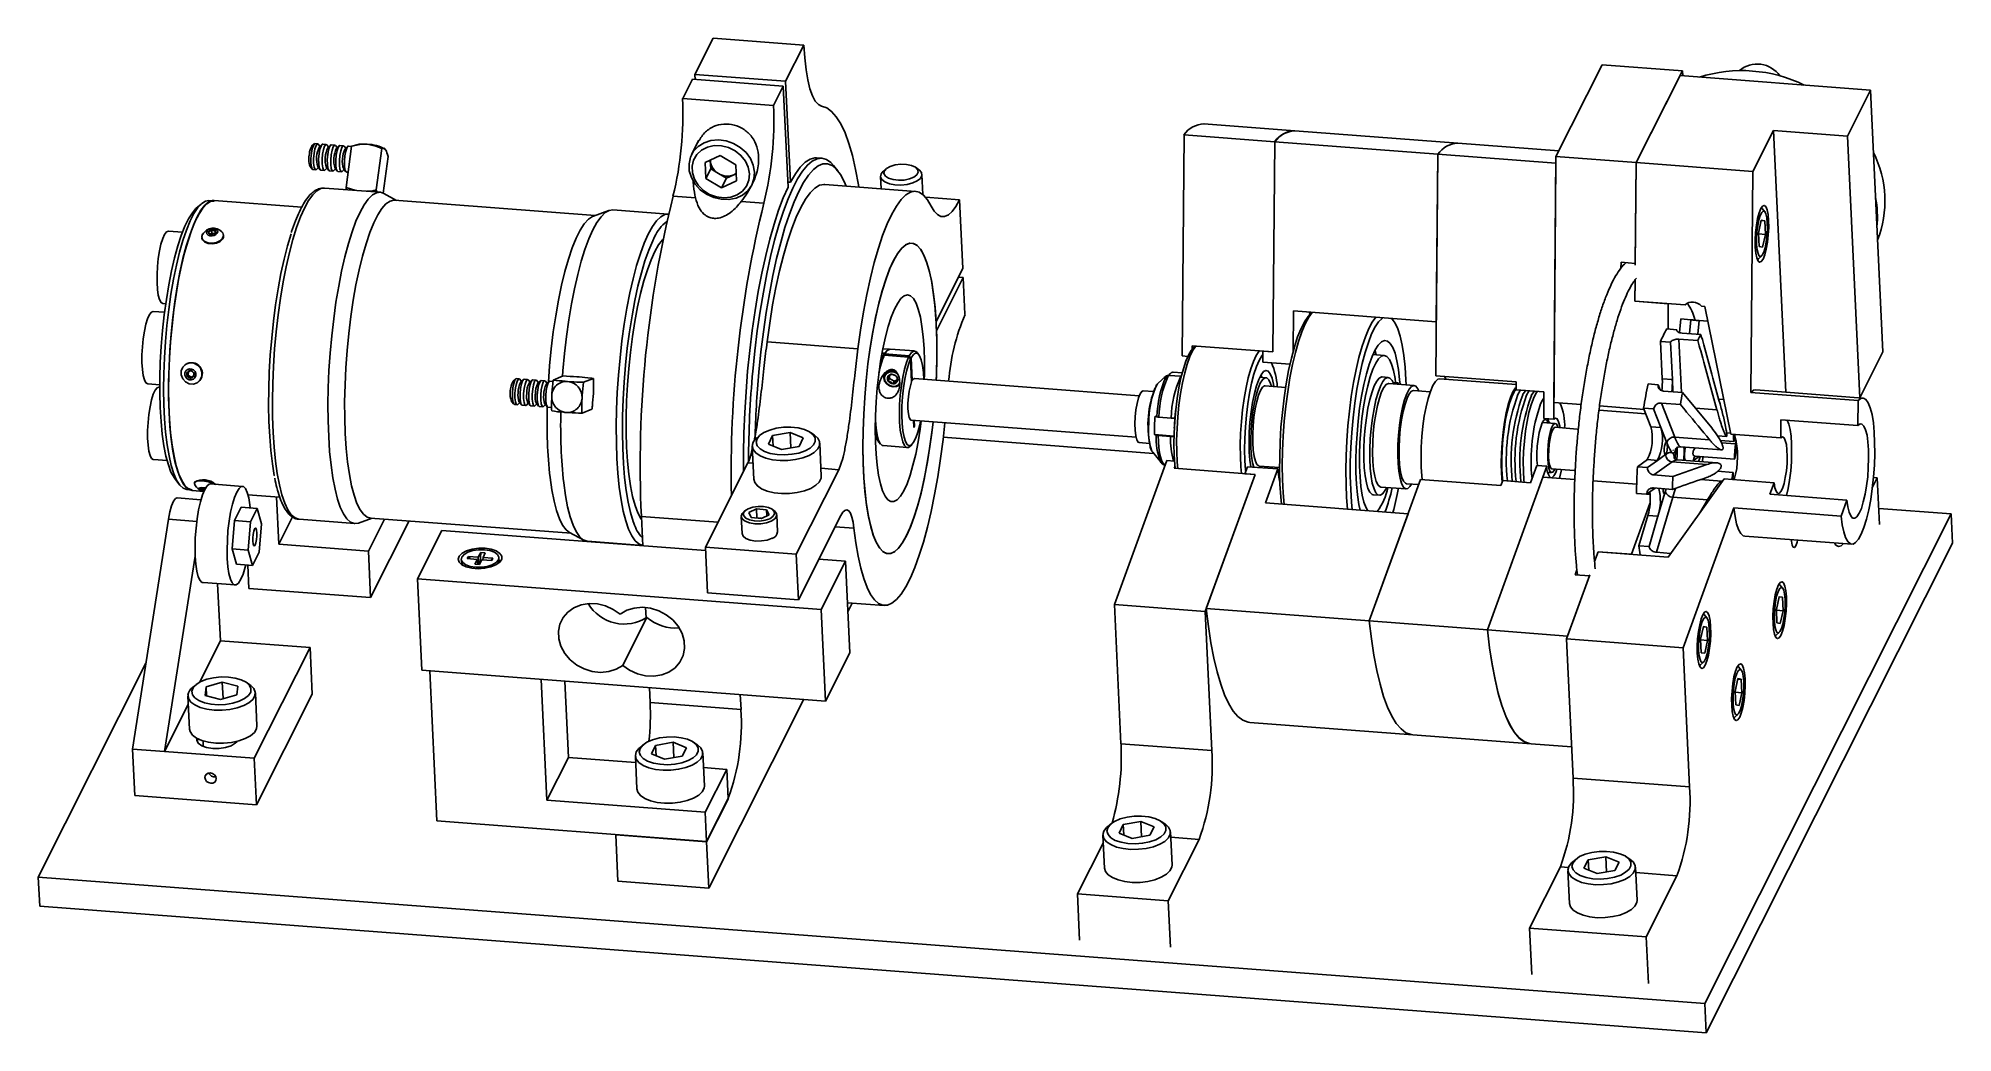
# Model space of a CAD drawing. Header units: inches. Extents: x 0.7 to 15.2, y 1.4 to 8.9.
import ezdxf

# ---------------------------------------------------------------- set-up
doc = ezdxf.new("R2010")
doc.units = ezdxf.units.IN
doc.header["$MEASUREMENT"] = 0

msp = doc.modelspace()

# ---------------------------------------------------------------- linework, layer by layer
at = {"color": 7, "linetype": 'Continuous', "lineweight": 25}
for p, q in [((5.667, 8.663), (5.805, 8.937)), ((5.805, 8.937), (6.493, 8.885)), ((6.355, 8.611), (6.493, 8.885)), ((12.193, 8.04), (12.544, 8.736)), ((12.544, 8.736), (13.151, 8.69)), ((5.575, 8.48), (5.649, 8.627)), ((5.649, 8.627), (6.337, 8.574)), ((5.667, 8.663), (6.355, 8.611)), ((5.669, 8.625), (5.667, 8.663)), ((6.263, 8.428), (6.337, 8.574)), ((6.337, 8.574), (6.373, 7.809)), ((6.391, 7.846), (6.355, 8.611)), ((13.151, 8.69), (12.801, 7.994)), ((13.133, 8.654), (12.801, 7.994)), ((14.577, 8.544), (13.133, 8.654)), ((13.153, 8.652), (13.151, 8.69)), ((5.575, 8.48), (6.263, 8.428)), ((14.402, 8.196), (14.577, 8.544)), ((14.67, 6.558), (14.577, 8.544)), ((10.214, 8.235), (9.525, 8.288)), ((2.783, 8.136), (2.763, 8.118)), ((2.809, 8.136), (2.788, 8.138)), ((2.826, 8.118), (2.813, 8.133)), ((2.841, 8.131), (2.822, 8.114)), ((2.874, 8.131), (2.847, 8.134)), ((2.891, 8.113), (2.879, 8.128)), ((2.906, 8.126), (2.887, 8.109)), ((2.939, 8.127), (2.912, 8.129)), ((3.105, 8.13), (3.068, 8.119)), ((5.697, 8.165), (5.642, 8.055)), ((9.374, 8.205), (9.359, 6.528)), ((9.374, 8.205), (10.062, 8.153)), ((10.048, 6.559), (10.062, 8.153)), ((10.062, 8.153), (11.298, 8.059)), ((11.449, 8.141), (10.214, 8.235)), ((12.215, 8.083), (11.449, 8.141)), ((13.841, 8.238), (13.684, 7.927)), ((13.841, 8.238), (13.934, 6.254)), ((14.402, 8.196), (13.841, 8.238)), ((14.402, 8.196), (14.495, 6.211)), ((2.956, 8.108), (2.944, 8.124)), ((2.972, 8.121), (2.952, 8.104)), ((3.004, 8.122), (2.977, 8.124)), ((3.021, 8.103), (3.009, 8.119)), ((3.037, 8.116), (3.017, 8.099)), ((3.065, 8.118), (3.024, 7.805)), ((3.065, 8.117), (3.042, 8.119)), ((3.065, 8.118), (3.069, 8.119)), ((3.294, 8.101), (3.253, 7.787)), ((3.342, 8.041), (3.305, 7.762)), ((3.315, 8.101), (3.311, 8.103)), ((5.858, 8.048), (5.744, 7.996)), ((5.744, 7.996), (5.75, 7.873)), ((5.784, 8.014), (5.784, 8.007)), ((5.784, 8.014), (5.784, 8.007)), ((5.784, 8.007), (5.787, 7.946)), ((5.858, 8.048), (5.977, 7.978)), ((6.629, 8.028), (6.59, 8.031)), ((11.298, 8.059), (11.283, 6.378)), ((11.286, 6.786), (11.298, 8.059)), ((12.193, 7.991), (11.298, 8.059)), ((12.176, 6.048), (12.193, 7.991)), ((12.177, 6.175), (12.193, 8.04)), ((12.801, 7.994), (12.193, 8.04)), ((12.794, 7.23), (12.801, 7.994)), ((12.794, 7.217), (12.801, 7.994)), ((12.801, 7.994), (13.684, 7.927)), ((2.752, 7.965), (2.768, 7.945)), ((2.773, 7.942), (2.794, 7.94)), ((2.799, 7.942), (2.814, 7.956)), ((2.81, 7.961), (2.827, 7.94)), ((2.832, 7.937), (2.859, 7.935)), ((2.864, 7.937), (2.879, 7.951)), ((2.875, 7.956), (2.892, 7.935)), ((2.897, 7.932), (2.924, 7.93)), ((2.929, 7.933), (2.944, 7.946)), ((2.94, 7.951), (2.957, 7.93)), ((2.962, 7.927), (2.989, 7.925)), ((2.994, 7.928), (3.009, 7.941)), ((3.005, 7.946), (3.022, 7.925)), ((3.027, 7.922), (3.039, 7.922)), ((5.787, 7.946), (5.75, 7.873)), ((5.869, 7.803), (5.75, 7.873)), ((5.846, 7.911), (5.787, 7.946)), ((5.906, 7.876), (5.846, 7.911)), ((5.906, 7.876), (5.869, 7.803)), ((5.983, 7.856), (5.869, 7.803)), ((5.963, 7.902), (5.906, 7.876)), ((5.98, 7.911), (5.963, 7.902)), ((5.983, 7.856), (5.977, 7.978)), ((6.371, 7.847), (6.391, 7.846)), ((6.75, 7.932), (6.717, 7.973)), ((7.073, 7.89), (7.078, 7.796)), ((7.118, 7.949), (7.096, 7.93)), ((7.362, 7.943), (7.338, 7.959)), ((7.395, 7.752), (7.388, 7.905)), ((13.669, 6.251), (13.684, 7.927)), ((2.002, 7.704), (1.985, 7.706)), ((2.688, 7.656), (2.024, 7.707)), ((3.281, 7.769), (2.86, 7.801)), ((3.024, 7.805), (3.089, 7.784)), ((3.405, 7.708), (3.309, 7.761)), ((4.912, 7.594), (3.392, 7.709)), ((5.502, 7.739), (5.673, 7.726)), ((6.019, 7.7), (6.19, 7.687)), ((7.34, 7.776), (6.652, 7.829)), ((7.673, 7.713), (7.415, 7.732)), ((7.698, 7.191), (7.673, 7.713)), ((1.926, 7.68), (1.886, 7.645)), ((5.016, 7.631), (4.898, 7.589)), ((5.465, 7.603), (5.045, 7.635)), ((13.749, 7.557), (13.728, 7.459)), ((13.756, 7.646), (13.748, 7.652)), ((13.748, 7.554), (13.775, 7.552)), ((13.749, 7.557), (13.775, 7.552)), ((13.776, 7.622), (13.756, 7.646)), ((13.78, 7.45), (13.775, 7.552)), ((1.784, 7.466), (1.677, 7.474)), ((1.931, 7.427), (1.932, 7.422)), ((1.988, 7.452), (1.997, 7.449)), ((2.006, 7.46), (1.992, 7.451)), ((2.006, 7.46), (2.003, 7.484)), ((2.033, 7.456), (2.006, 7.46)), ((2.033, 7.456), (2.03, 7.481)), ((2.095, 7.442), (2.094, 7.447)), ((13.728, 7.459), (13.733, 7.357)), ((13.728, 7.454), (13.78, 7.45)), ((13.78, 7.45), (13.759, 7.353)), ((13.727, 7.265), (13.75, 7.286)), ((13.759, 7.353), (13.733, 7.357)), ((7.495, 6.789), (7.698, 7.191)), ((7.701, 7.122), (7.498, 6.719)), ((7.701, 7.122), (7.664, 7.125)), ((7.714, 6.844), (7.701, 7.122)), ((12.685, 7.194), (12.686, 7.238)), ((12.794, 7.23), (12.686, 7.238)), ((12.791, 6.943), (12.793, 7.106)), ((12.791, 6.943), (12.793, 7.097)), ((1.648, 6.86), (1.563, 6.866)), ((1.635, 6.925), (1.657, 6.923)), ((10.204, 6.869), (10.201, 6.563)), ((11.286, 6.786), (10.204, 6.869)), ((10.344, 6.858), (10.331, 6.846)), ((12.791, 6.943), (13.043, 6.924)), ((12.791, 6.943), (13.171, 6.915)), ((13.042, 6.732), (13.043, 6.924)), ((13.295, 6.905), (13.321, 6.903)), ((13.321, 6.903), (13.517, 5.934)), ((10.959, 6.798), (10.948, 6.812)), ((13.033, 6.733), (13.109, 6.727)), ((13.109, 6.727), (13.11, 6.718)), ((13.128, 6.706), (13.139, 6.809)), ((13.139, 6.809), (13.215, 6.803)), ((13.291, 6.691), (13.148, 6.702)), ((13.204, 6.698), (13.215, 6.803)), ((13.343, 6.791), (13.278, 6.796)), ((6.902, 6.581), (6.214, 6.634)), ((7.089, 6.521), (7.103, 6.533)), ((7.134, 6.579), (7.092, 6.582)), ((7.108, 6.543), (7.094, 6.531)), ((7.094, 6.525), (7.094, 6.531)), ((7.103, 6.533), (7.287, 6.519)), ((7.292, 6.529), (7.108, 6.543)), ((7.128, 6.571), (7.114, 6.558)), ((7.143, 6.58), (7.137, 6.58)), ((7.332, 6.566), (7.148, 6.58)), ((7.307, 6.515), (7.292, 6.529)), ((7.363, 6.539), (7.351, 6.555)), ((10.048, 6.559), (9.436, 6.605)), ((9.436, 6.605), (9.436, 6.579)), ((9.462, 6.603), (9.444, 6.587)), ((9.972, 6.565), (9.971, 6.482)), ((9.972, 6.565), (10.048, 6.559)), ((10.892, 6.531), (10.805, 6.538)), ((10.831, 6.536), (10.819, 6.568)), ((12.985, 6.638), (13.061, 6.632)), ((12.998, 6.354), (12.985, 6.638)), ((13.075, 6.349), (13.061, 6.632)), ((13.268, 6.645), (13.125, 6.656)), ((14.496, 6.211), (14.67, 6.558)), ((1.805, 6.462), (1.804, 6.461)), ((1.829, 6.411), (1.826, 6.383)), ((7.074, 6.485), (7.089, 6.521)), ((7.11, 6.399), (7.104, 6.388)), ((7.114, 6.405), (7.11, 6.399)), ((7.287, 6.519), (7.302, 6.505)), ((7.31, 6.332), (7.302, 6.505)), ((7.315, 6.342), (7.307, 6.515)), ((9.291, 6.404), (9.36, 6.399)), ((9.359, 6.528), (9.403, 6.525)), ((9.962, 6.375), (9.957, 6.384)), ((9.971, 6.482), (10.178, 6.466)), ((1.521, 6.317), (1.612, 6.31)), ((1.612, 6.292), (1.605, 6.292)), ((1.826, 6.383), (1.819, 6.377)), ((1.826, 6.383), (1.849, 6.366)), ((1.849, 6.366), (1.842, 6.36)), ((1.849, 6.366), (1.867, 6.374)), ((1.903, 6.33), (1.905, 6.331)), ((4.309, 6.353), (4.29, 6.336)), ((4.335, 6.354), (4.314, 6.356)), ((4.353, 6.335), (4.34, 6.351)), ((4.368, 6.349), (4.348, 6.331)), ((4.4, 6.349), (4.373, 6.351)), ((4.418, 6.33), (4.405, 6.346)), ((4.433, 6.344), (4.413, 6.326)), ((4.465, 6.344), (4.438, 6.346)), ((4.483, 6.325), (4.47, 6.341)), ((4.498, 6.339), (4.478, 6.321)), ((4.53, 6.339), (4.503, 6.341)), ((4.548, 6.32), (4.535, 6.336)), ((4.563, 6.334), (4.543, 6.316)), ((4.593, 6.335), (4.568, 6.336)), ((4.594, 6.345), (4.67, 6.376)), ((4.824, 6.328), (4.899, 6.358)), ((7.142, 6.357), (7.132, 6.338)), ((7.141, 6.379), (7.142, 6.357)), ((7.142, 6.357), (7.177, 6.337)), ((7.177, 6.337), (7.167, 6.317)), ((7.177, 6.337), (7.2, 6.348)), ((7.212, 6.305), (7.218, 6.308)), ((7.315, 6.342), (7.309, 6.343)), ((9.034, 6.226), (7.331, 6.356)), ((9.143, 6.258), (9.064, 6.264)), ((9.176, 6.32), (9.172, 6.316)), ((9.234, 6.373), (9.176, 6.32)), ((9.35, 6.374), (9.258, 6.381)), ((9.995, 6.362), (9.948, 6.366)), ((10.144, 6.29), (9.99, 6.302)), ((10.922, 6.365), (10.876, 6.369)), ((11.117, 6.305), (10.926, 6.319)), ((10.993, 6.325), (10.959, 6.327)), ((10.983, 6.315), (10.991, 6.323)), ((11.056, 6.347), (11.058, 6.309)), ((11.24, 6.256), (11.114, 6.266)), ((11.89, 6.332), (11.283, 6.378)), ((11.89, 6.311), (11.313, 6.355)), ((11.89, 6.272), (11.89, 6.332)), ((12.101, 6.256), (11.89, 6.272)), ((12.1, 6.054), (12.101, 6.256)), ((12.891, 6.316), (12.967, 6.31)), ((12.967, 6.31), (12.982, 6.271)), ((12.998, 6.354), (13.075, 6.349)), ((13.152, 6.25), (13.009, 6.261)), ((13.152, 6.25), (13.373, 5.982)), ((14.482, 6.189), (13.669, 6.251)), ((14.519, 6.209), (13.707, 6.271)), ((4.278, 6.183), (4.295, 6.163)), ((4.3, 6.159), (4.32, 6.158)), ((4.325, 6.16), (4.34, 6.174)), ((4.337, 6.179), (4.353, 6.158)), ((4.358, 6.155), (4.385, 6.153)), ((4.39, 6.155), (4.405, 6.169)), ((4.402, 6.174), (4.418, 6.153)), ((4.423, 6.15), (4.45, 6.148)), ((4.455, 6.15), (4.47, 6.164)), ((4.467, 6.169), (4.483, 6.148)), ((4.488, 6.145), (4.515, 6.143)), ((4.52, 6.145), (4.535, 6.159)), ((4.532, 6.164), (4.548, 6.143)), ((4.553, 6.14), (4.582, 6.138)), ((4.812, 6.093), (4.887, 6.124)), ((12.384, 6.159), (12.177, 6.175)), ((12.873, 6.09), (12.519, 6.117)), ((12.86, 6.123), (12.523, 6.149)), ((12.857, 6.132), (12.933, 6.126)), ((12.912, 5.991), (12.857, 6.132)), ((12.988, 5.985), (12.933, 6.126)), ((13.136, 6.161), (12.993, 6.171)), ((12.993, 6.171), (13.093, 5.913)), ((14.48, 6), (14.482, 6.189)), ((7.307, 6.042), (9.011, 5.912)), ((7.326, 5.985), (7.324, 6.04)), ((7.331, 5.995), (7.326, 5.996)), ((7.326, 5.985), (7.331, 5.995)), ((7.331, 5.995), (7.329, 6.04)), ((9.183, 6.064), (9.276, 6.057)), ((9.305, 6.059), (9.305, 6.06)), ((12.188, 6.017), (12.091, 6.024)), ((12.1, 6.054), (12.176, 6.048)), ((12.354, 5.974), (12.186, 5.987)), ((12.912, 5.991), (12.988, 5.985)), ((13.033, 5.869), (12.988, 5.985)), ((13.896, 5.906), (13.897, 6.044)), ((13.897, 6.044), (14.48, 6)), ((6.102, 5.843), (6.114, 5.593)), ((6.164, 5.93), (6.138, 5.908)), ((6.256, 5.924), (6.224, 5.86)), ((6.324, 5.819), (6.224, 5.86)), ((6.256, 5.924), (6.389, 5.947)), ((6.26, 5.845), (6.256, 5.924)), ((6.324, 5.819), (6.457, 5.842)), ((6.389, 5.947), (6.489, 5.906)), ((6.394, 5.831), (6.389, 5.947)), ((6.457, 5.842), (6.489, 5.906)), ((6.572, 5.929), (6.544, 5.948)), ((6.625, 5.617), (6.614, 5.867)), ((7.035, 5.898), (7.046, 5.897)), ((7.035, 5.895), (7.051, 5.893)), ((7.062, 5.874), (7.074, 5.859)), ((7.093, 5.848), (7.277, 5.834)), ((7.297, 5.842), (7.311, 5.855)), ((9.143, 5.789), (7.549, 5.911)), ((9.034, 5.871), (9.113, 5.865)), ((9.131, 5.807), (9.137, 5.798)), ((9.299, 5.92), (9.15, 5.932)), ((9.271, 5.918), (9.179, 5.925)), ((13.357, 5.893), (13.093, 5.913)), ((13.112, 5.818), (13.111, 5.834)), ((13.137, 5.839), (13.448, 5.816)), ((13.417, 5.923), (13.485, 5.918)), ((13.436, 5.888), (13.542, 5.88)), ((13.486, 5.944), (13.516, 5.942)), ((13.517, 5.934), (13.896, 5.906)), ((13.564, 5.842), (13.551, 5.762)), ((13.554, 5.861), (13.558, 5.886)), ((1.564, 5.743), (1.667, 5.735)), ((6.069, 5.718), (5.747, 5.078)), ((6.757, 5.665), (6.436, 5.026)), ((9.243, 5.735), (8.846, 4.642)), ((9.137, 5.798), (9.203, 5.717)), ((9.303, 5.73), (9.243, 5.735)), ((9.306, 5.693), (9.3, 5.676)), ((9.3, 5.676), (9.912, 5.63)), ((9.855, 5.688), (9.836, 5.635)), ((10.084, 5.671), (9.855, 5.688)), ((9.944, 5.693), (10.098, 5.682)), ((9.984, 5.679), (9.989, 5.69)), ((10.084, 5.671), (9.991, 5.413)), ((10.005, 5.677), (10.009, 5.688)), ((10.034, 5.686), (10.031, 5.675)), ((11.673, 4.45), (12.124, 5.691)), ((12, 5.567), (12.047, 5.697)), ((12.124, 5.691), (12.047, 5.697)), ((12.162, 5.673), (12.33, 5.66)), ((12.182, 5.664), (12.185, 5.671)), ((12.81, 5.688), (12.886, 5.742)), ((12.81, 5.688), (12.887, 5.682)), ((12.886, 5.742), (12.962, 5.736)), ((12.887, 5.682), (12.962, 5.736)), ((13.073, 5.724), (12.935, 5.626)), ((12.962, 5.736), (13.024, 5.78)), ((13.337, 5.704), (13.073, 5.724)), ((13.078, 5.615), (13.337, 5.704)), ((13.095, 5.754), (13.096, 5.759)), ((13.096, 5.759), (13.096, 5.759)), ((13.411, 5.717), (13.113, 5.74)), ((13.234, 5.734), (13.231, 5.731)), ((13.248, 5.767), (13.547, 5.744)), ((13.303, 5.725), (13.306, 5.763)), ((13.551, 5.762), (13.548, 5.748)), ((1.73, 5.59), (1.764, 5.549)), ((1.819, 5.515), (1.836, 5.514)), ((1.875, 5.571), (1.874, 5.565)), ((1.943, 5.525), (1.94, 5.508)), ((2.239, 5.539), (1.997, 5.557)), ((9.535, 4.59), (9.912, 5.63)), ((9.912, 5.63), (9.543, 4.612)), ((9.912, 5.63), (9.836, 5.635)), ((11.167, 5.591), (10.778, 4.518)), ((10.866, 5.534), (11.058, 5.52)), ((11.061, 5.559), (11.153, 5.552)), ((11.167, 5.591), (11.775, 5.545)), ((11.673, 4.45), (12.094, 5.609)), ((11.775, 5.545), (11.789, 5.583)), ((11.789, 5.583), (12, 5.567)), ((12.094, 5.609), (12.336, 5.591)), ((12.131, 5.645), (12.16, 5.643)), ((12.474, 5.581), (12.805, 5.555)), ((12.945, 5.526), (12.88, 5.48)), ((13.075, 5.516), (12.932, 5.527)), ((13.078, 5.615), (12.935, 5.626)), ((13.467, 5.596), (13.042, 5.003)), ((13.448, 5.579), (13.291, 5.591)), ((13.535, 5.644), (13.417, 5.653)), ((13.846, 5.567), (13.467, 5.596)), ((13.814, 5.479), (13.846, 5.567)), ((14.628, 5.604), (14.59, 5.529)), ((14.628, 5.604), (14.599, 5.606)), ((14.645, 5.251), (14.628, 5.604)), ((1.924, 5.437), (1.744, 5.451)), ((1.857, 5.508), (1.947, 5.501)), ((1.94, 5.508), (1.952, 5.511)), ((2.228, 5.38), (2.178, 5.28)), ((2.35, 5.371), (2.228, 5.38)), ((2.28, 5.476), (2.52, 5.458)), ((2.35, 5.371), (2.299, 5.271)), ((2.383, 5.256), (2.35, 5.371)), ((2.514, 5.1), (2.497, 5.46)), ((6.134, 5.368), (6.075, 5.34)), ((6.211, 5.36), (6.134, 5.368)), ((6.137, 5.3), (6.134, 5.368)), ((9.991, 5.413), (11.073, 5.33)), ((10.808, 5.475), (10.854, 5.472)), ((12.765, 5.024), (12.905, 5.41)), ((12.803, 5.486), (12.88, 5.48)), ((12.881, 5.481), (12.905, 5.479)), ((13.078, 5.458), (12.955, 5.039)), ((12.966, 5.312), (13.021, 5.498)), ((13.342, 5.438), (13.078, 5.458)), ((13.156, 4.314), (13.541, 5.375)), ((13.282, 5.338), (13.342, 5.438)), ((13.541, 5.375), (14.353, 5.314)), ((14.397, 5.434), (13.814, 5.479)), ((14.353, 5.314), (14.397, 5.434)), ((15.189, 5.33), (14.639, 5.372)), ((1.679, 5.289), (1.406, 3.547)), ((2.178, 5.28), (2.16, 5.064)), ((2.299, 5.271), (2.178, 5.28)), ((2.299, 5.271), (2.282, 5.055)), ((2.366, 5.04), (2.383, 5.256)), ((2.514, 5.1), (2.618, 5.308)), ((2.669, 5.289), (3.09, 5.257)), ((3.119, 5.261), (3.222, 5.298)), ((3.316, 5.291), (3.194, 5.048)), ((3.208, 5.299), (4.729, 5.183)), ((3.503, 5.277), (3.21, 4.695)), ((5.272, 5.089), (5.262, 5.311)), ((6.018, 5.311), (6.025, 5.181)), ((6.05, 5.357), (6.037, 5.346)), ((6.094, 5.304), (6.075, 5.34)), ((6.171, 5.296), (6.094, 5.304)), ((6.137, 5.3), (6.136, 5.299)), ((6.173, 5.296), (6.137, 5.3)), ((6.171, 5.296), (6.23, 5.324)), ((6.211, 5.36), (6.23, 5.324)), ((6.213, 5.316), (6.211, 5.36)), ((6.266, 5.357), (6.252, 5.366)), ((6.294, 5.193), (6.288, 5.324)), ((6.452, 4.678), (6.774, 5.318)), ((10.778, 4.518), (11.073, 5.33)), ((12.822, 5.088), (12.889, 5.318)), ((12.889, 5.318), (12.966, 5.312)), ((12.899, 5.083), (12.966, 5.312)), ((13.32, 1.616), (15.189, 5.33)), ((15.189, 5.33), (15.199, 5.109)), ((3.194, 5.048), (2.514, 5.1)), ((3.749, 5.204), (3.565, 4.839)), ((5.748, 5.052), (3.749, 5.204)), ((4.716, 5.19), (4.826, 5.131)), ((4.854, 5.123), (5.272, 5.091)), ((6.436, 5.026), (5.747, 5.078)), ((5.747, 5.078), (5.764, 4.731)), ((12.822, 5.088), (12.899, 5.083)), ((13.33, 1.395), (15.199, 5.109)), ((13.623, 5.162), (14.435, 5.1)), ((1.881, 5.009), (1.648, 3.529)), ((2.16, 5.064), (2.194, 4.949)), ((2.282, 5.055), (2.16, 5.064)), ((2.315, 4.94), (2.194, 4.949)), ((2.288, 4.765), (2.279, 4.942)), ((2.282, 5.055), (2.315, 4.94)), ((2.315, 4.94), (2.366, 5.04)), ((3.21, 4.695), (3.194, 5.048)), ((3.897, 4.985), (3.898, 4.968)), ((3.942, 4.991), (3.951, 5.008)), ((4.017, 4.985), (3.942, 4.991)), ((3.951, 5.008), (4.026, 5.002)), ((3.951, 5.008), (3.964, 4.989)), ((3.999, 4.949), (4.017, 4.985)), ((4.035, 4.946), (3.999, 4.949)), ((4.023, 4.947), (4.017, 4.985)), ((4.026, 5.002), (4.044, 5.038)), ((4.026, 5.002), (4.031, 4.947)), ((4.053, 4.982), (4.035, 4.946)), ((4.044, 5.038), (4.04, 4.957)), ((4.044, 5.038), (4.079, 5.035)), ((4.128, 4.976), (4.053, 4.982)), ((4.061, 4.982), (4.062, 4.999)), ((4.079, 5.035), (4.062, 4.999)), ((4.062, 4.999), (4.136, 4.994)), ((4.136, 4.994), (4.124, 4.977)), ((4.136, 4.994), (4.128, 4.976)), ((4.182, 4.982), (4.182, 4.999)), ((6.436, 5.026), (6.452, 4.678)), ((6.808, 4.972), (6.607, 4.987)), ((6.624, 4.606), (6.808, 4.972)), ((6.808, 4.972), (6.841, 4.277)), ((12.485, 4.968), (12.513, 5.043)), ((12.765, 5.024), (12.513, 5.043)), ((13.042, 5.003), (12.513, 5.043)), ((13.062, 5.031), (12.955, 5.039)), ((1.94, 4.809), (2.183, 4.791)), ((2.071, 4.368), (2.05, 4.801)), ((3.565, 4.839), (6.624, 4.606)), ((3.565, 4.839), (3.598, 4.144)), ((12.272, 4.382), (12.449, 4.869)), ((12.281, 4.404), (12.446, 4.86)), ((12.338, 4.868), (12.352, 4.906)), ((12.338, 4.868), (12.446, 4.86)), ((13.89, 4.792), (13.883, 4.798)), ((13.91, 4.768), (13.89, 4.792)), ((2.288, 4.765), (3.21, 4.695)), ((6.452, 4.678), (5.764, 4.731)), ((6.823, 4.657), (7.102, 4.636)), ((6.86, 4.654), (6.827, 4.587)), ((13.884, 4.702), (13.863, 4.605)), ((13.883, 4.7), (13.909, 4.698)), ((13.884, 4.702), (13.909, 4.698)), ((13.914, 4.596), (13.909, 4.698)), ((5.12, 4.181), (5.304, 4.546)), ((5.298, 4.542), (5.294, 4.621)), ((6.624, 4.606), (6.657, 3.911)), ((8.846, 4.642), (9.535, 4.59)), ((8.846, 4.642), (8.896, 3.587)), ((9.535, 4.59), (9.584, 3.535)), ((10.778, 4.518), (9.543, 4.612)), ((10.778, 4.518), (11.673, 4.45)), ((13.317, 4.567), (13.309, 4.572)), ((13.337, 4.542), (13.317, 4.567)), ((13.863, 4.605), (13.867, 4.503)), ((13.863, 4.6), (13.914, 4.596)), ((13.893, 4.498), (13.867, 4.503)), ((13.914, 4.596), (13.893, 4.498)), ((2.071, 4.368), (1.912, 4.052)), ((2.751, 4.316), (2.071, 4.368)), ((12.281, 4.404), (11.673, 4.45)), ((13.156, 4.314), (12.272, 4.382)), ((12.272, 4.382), (12.322, 3.327)), ((13.31, 4.477), (13.289, 4.379)), ((13.289, 4.379), (13.294, 4.277)), ((13.289, 4.374), (13.341, 4.37)), ((13.309, 4.474), (13.336, 4.472)), ((13.31, 4.477), (13.336, 4.472)), ((13.341, 4.37), (13.32, 4.273)), ((13.341, 4.37), (13.336, 4.472)), ((13.861, 4.41), (13.885, 4.432)), ((2.328, 3.477), (2.751, 4.316)), ((2.767, 3.963), (2.751, 4.316)), ((6.657, 3.911), (6.841, 4.277)), ((13.156, 4.314), (13.206, 3.26)), ((13.32, 4.273), (13.294, 4.277)), ((1.507, 4.197), (0.691, 2.576)), ((3.598, 4.144), (6.657, 3.911)), ((3.658, 4.139), (3.712, 3.002)), ((4.545, 3.158), (4.502, 4.075)), ((13.288, 4.185), (13.311, 4.206)), ((13.571, 4.081), (13.55, 3.983)), ((13.577, 4.171), (13.57, 4.176)), ((13.57, 4.078), (13.597, 4.076)), ((13.571, 4.081), (13.597, 4.076)), ((13.597, 4.146), (13.577, 4.171)), ((13.601, 3.974), (13.597, 4.076)), ((1.825, 3.949), (1.837, 3.698)), ((1.887, 4.035), (1.861, 4.014)), ((1.963, 4.019), (1.957, 3.954)), ((2.073, 3.923), (1.957, 3.954)), ((1.963, 4.019), (2.086, 4.054)), ((1.966, 3.952), (1.963, 4.019)), ((2.073, 3.923), (2.196, 3.958)), ((2.086, 4.054), (2.203, 4.023)), ((2.092, 3.929), (2.086, 4.054)), ((2.196, 3.958), (2.203, 4.023)), ((2.295, 4.034), (2.267, 4.053)), ((2.348, 3.723), (2.337, 3.973)), ((2.345, 3.124), (2.767, 3.963)), ((4.709, 3.483), (4.681, 4.061)), ((5.328, 3.899), (5.323, 4.013)), ((6.493, 3.924), (5.772, 2.491)), ((6.017, 3.847), (6.011, 3.96)), ((13.55, 3.983), (13.555, 3.881)), ((13.55, 3.978), (13.601, 3.974)), ((13.601, 3.974), (13.58, 3.877)), ((1.828, 3.886), (1.648, 3.529)), ((5.328, 3.899), (6.017, 3.847)), ((13.548, 3.789), (13.572, 3.81)), ((13.58, 3.877), (13.555, 3.881)), ((9.873, 3.748), (11.108, 3.654)), ((11.108, 3.654), (12.004, 3.586)), ((1.406, 3.547), (1.648, 3.529)), ((1.406, 3.547), (1.422, 3.194)), ((1.648, 3.529), (2.328, 3.477)), ((1.94, 3.609), (1.942, 3.567)), ((4.709, 3.483), (4.545, 3.158)), ((5.218, 3.445), (4.709, 3.483)), ((5.216, 3.494), (5.228, 3.244)), ((5.278, 3.58), (5.252, 3.559)), ((5.37, 3.575), (5.338, 3.51)), ((5.438, 3.469), (5.338, 3.51)), ((5.37, 3.575), (5.503, 3.598)), ((5.374, 3.496), (5.37, 3.575)), ((5.438, 3.469), (5.571, 3.493)), ((5.503, 3.598), (5.603, 3.557)), ((5.508, 3.482), (5.503, 3.598)), ((5.571, 3.493), (5.603, 3.557)), ((5.685, 3.58), (5.658, 3.598)), ((5.739, 3.268), (5.727, 3.518)), ((8.896, 3.587), (9.584, 3.535)), ((12.004, 3.586), (12.311, 3.563)), ((2.328, 3.477), (2.345, 3.124)), ((5.909, 3.392), (5.732, 3.406)), ((5.746, 3.067), (5.909, 3.392)), ((5.909, 3.392), (5.92, 3.171)), ((1.422, 3.194), (2.345, 3.124)), ((13.206, 3.26), (12.322, 3.327)), ((4.545, 3.158), (5.746, 3.067)), ((5.746, 3.067), (5.756, 2.846)), ((5.755, 2.844), (5.921, 3.173)), ((5.756, 2.846), (5.92, 3.171)), ((3.712, 3.002), (5.756, 2.846)), ((8.822, 2.98), (8.796, 2.959)), ((8.914, 2.975), (8.882, 2.91)), ((8.982, 2.869), (8.882, 2.91)), ((8.914, 2.975), (9.047, 2.998)), ((8.918, 2.896), (8.914, 2.975)), ((9.047, 2.998), (9.147, 2.957)), ((9.052, 2.882), (9.047, 2.998)), ((9.115, 2.893), (9.147, 2.957)), ((9.229, 2.979), (9.202, 2.998)), ((9.283, 2.668), (9.271, 2.918)), ((5.067, 2.897), (5.068, 2.899)), ((5.067, 2.897), (5.755, 2.844)), ((5.083, 2.544), (5.067, 2.897)), ((5.772, 2.491), (5.755, 2.844)), ((8.763, 2.839), (8.566, 2.45)), ((8.76, 2.894), (8.772, 2.644)), ((8.982, 2.869), (9.115, 2.893)), ((9.488, 2.862), (9.255, 2.397)), ((12.226, 2.654), (11.993, 2.189)), ((12.284, 2.626), (12.295, 2.376)), ((12.345, 2.712), (12.32, 2.691)), ((12.438, 2.707), (12.405, 2.643)), ((12.506, 2.602), (12.405, 2.643)), ((12.438, 2.707), (12.57, 2.73)), ((12.441, 2.628), (12.438, 2.707)), ((12.506, 2.602), (12.638, 2.625)), ((12.57, 2.73), (12.671, 2.689)), ((12.576, 2.614), (12.57, 2.73)), ((12.638, 2.625), (12.671, 2.689)), ((12.753, 2.712), (12.725, 2.73)), ((12.807, 2.4), (12.795, 2.65)), ((0.691, 2.576), (13.32, 1.616)), ((0.691, 2.576), (0.702, 2.355)), ((5.083, 2.544), (5.772, 2.491)), ((13.11, 2.586), (12.876, 2.122)), ((0.702, 2.355), (13.33, 1.395)), ((8.566, 2.45), (9.255, 2.397)), ((8.566, 2.45), (8.583, 2.097)), ((9.255, 2.397), (9.271, 2.044)), ((12.876, 2.122), (11.993, 2.189)), ((11.993, 2.189), (12.009, 1.836)), ((12.876, 2.122), (12.893, 1.769)), ((13.32, 1.616), (13.33, 1.395))]:
    msp.add_line(p, q, dxfattribs=at)
at = {"color": 8, "linetype": 'Continuous', "lineweight": 25}
for p, q in [((13.278, 6.796), (13.268, 6.693)), ((7.094, 6.531), (7.082, 6.532)), ((7.086, 6.55), (7.105, 6.549)), ((13.125, 6.656), (13.144, 6.251)), ((10.991, 6.323), (10.959, 6.326)), ((13.079, 6.256), (13.075, 6.349)), ((13.413, 6.119), (13.25, 6.131)), ((13.464, 6.199), (13.426, 6.201)), ((13.554, 5.861), (13.447, 5.869)), ((6.108, 5.715), (6.069, 5.718)), ((6.757, 5.665), (6.623, 5.676)), ((13.277, 5.765), (13.234, 5.734)), ((13.021, 5.498), (13.027, 5.52)), ((1.679, 5.289), (1.892, 5.273)), ((5.262, 5.311), (5.842, 5.267)), ((6.872, 5.221), (6.731, 5.232)), ((1.898, 3.599), (1.897, 3.626)), ((5.92, 3.174), (5.921, 3.173)), ((9.273, 2.878), (9.488, 2.862)), ((12.287, 2.649), (12.226, 2.654)), ((13.11, 2.586), (12.797, 2.61))]:
    msp.add_line(p, q, dxfattribs=at)
at = {"color": 7, "linetype": 'Continuous', "lineweight": 25, "flags": 128}
for points in [[(6.493, 8.885), (6.5, 8.788), (6.51, 8.699), (6.523, 8.621), (6.539, 8.554), (6.558, 8.5), (6.579, 8.46), (6.603, 8.434), (6.627, 8.423)], [(6.627, 8.423), (6.666, 8.41), (6.703, 8.383), (6.739, 8.342), (6.773, 8.288), (6.805, 8.22), (6.834, 8.14), (6.861, 8.047), (6.885, 7.942), (6.907, 7.826), (6.91, 7.809)], [(2.788, 8.138), (2.785, 8.137), (2.776, 8.125), (2.767, 8.099), (2.761, 8.065)], [(2.799, 7.942), (2.797, 7.941), (2.789, 7.943), (2.782, 7.96), (2.778, 7.989), (2.778, 8.025), (2.781, 8.063), (2.788, 8.098), (2.796, 8.123), (2.805, 8.136), (2.814, 8.133)], [(2.832, 7.937), (2.827, 7.94), (2.82, 7.957), (2.817, 7.986), (2.816, 8.022), (2.82, 8.06), (2.826, 8.095), (2.834, 8.12), (2.843, 8.133), (2.847, 8.134)], [(2.864, 7.937), (2.862, 7.936), (2.854, 7.938), (2.847, 7.955), (2.843, 7.984), (2.843, 8.02), (2.846, 8.058), (2.853, 8.093), (2.861, 8.118), (2.87, 8.131), (2.879, 8.128), (2.879, 8.128)], [(2.897, 7.932), (2.892, 7.935), (2.885, 7.952), (2.882, 7.981), (2.881, 8.017), (2.885, 8.055), (2.891, 8.09), (2.899, 8.115), (2.908, 8.128), (2.912, 8.129)], [(2.929, 7.933), (2.927, 7.931), (2.919, 7.933), (2.912, 7.95), (2.908, 7.979), (2.908, 8.015), (2.911, 8.053), (2.918, 8.088), (2.926, 8.113), (2.935, 8.126), (2.944, 8.123), (2.944, 8.123)], [(6.12, 7.921), (6.11, 7.974), (6.088, 8.025), (6.055, 8.071), (6.011, 8.11), (5.96, 8.14), (5.904, 8.159), (5.846, 8.167), (5.789, 8.162), (5.737, 8.145), (5.693, 8.117), (5.657, 8.08), (5.634, 8.035), (5.623, 7.985), (5.625, 7.933), (5.641, 7.881), (5.669, 7.832), (5.708, 7.789), (5.756, 7.754), (5.81, 7.729), (5.867, 7.716), (5.925, 7.714), (5.979, 7.725), (6.028, 7.748), (6.068, 7.78), (6.098, 7.822), (6.115, 7.87), (6.12, 7.921)], [(2.761, 8.065), (2.758, 8.026), (2.758, 7.99), (2.762, 7.962), (2.768, 7.945), (2.773, 7.942)], [(2.962, 7.927), (2.957, 7.931), (2.95, 7.947), (2.947, 7.976), (2.946, 8.012), (2.95, 8.05), (2.956, 8.085), (2.964, 8.11), (2.973, 8.123), (2.977, 8.124)], [(2.994, 7.928), (2.992, 7.926), (2.984, 7.929), (2.977, 7.945), (2.973, 7.974), (2.973, 8.01), (2.976, 8.048), (2.983, 8.083), (2.991, 8.108), (3, 8.121), (3.009, 8.118), (3.009, 8.118)], [(3.027, 7.922), (3.022, 7.926), (3.015, 7.942), (3.012, 7.971), (3.011, 8.007), (3.015, 8.045), (3.021, 8.08), (3.029, 8.105), (3.038, 8.118), (3.042, 8.119)], [(6.082, 7.909), (6.072, 7.959), (6.05, 8.006), (6.016, 8.049), (5.973, 8.084), (5.922, 8.109), (5.868, 8.122), (5.814, 8.123), (5.762, 8.112), (5.717, 8.089), (5.682, 8.055), (5.658, 8.014), (5.646, 7.967), (5.649, 7.917), (5.664, 7.868), (5.693, 7.823), (5.732, 7.783), (5.779, 7.753), (5.832, 7.734), (5.887, 7.727), (5.94, 7.732), (5.988, 7.749), (6.029, 7.778), (6.059, 7.816), (6.077, 7.86), (6.082, 7.909)], [(6.106, 6.411), (6.122, 6.566), (6.14, 6.719), (6.162, 6.868), (6.186, 7.012), (6.212, 7.15), (6.241, 7.282), (6.271, 7.405), (6.304, 7.52), (6.338, 7.625), (6.373, 7.719), (6.409, 7.801), (6.446, 7.872), (6.483, 7.93), (6.52, 7.975), (6.557, 8.006), (6.593, 8.024), (6.629, 8.028), (6.664, 8.018), (6.697, 7.995), (6.717, 7.973)], [(6.153, 6.405), (6.168, 6.559), (6.187, 6.71), (6.208, 6.857), (6.232, 7), (6.259, 7.137), (6.287, 7.267), (6.318, 7.389), (6.35, 7.501), (6.384, 7.604), (6.419, 7.696), (6.455, 7.776), (6.491, 7.844), (6.528, 7.899), (6.565, 7.941), (6.601, 7.969), (6.637, 7.984), (6.673, 7.985), (6.707, 7.972), (6.739, 7.945), (6.77, 7.904), (6.799, 7.85), (6.814, 7.816)], [(6.59, 8.031), (6.577, 8.031), (6.541, 8.021), (6.504, 7.998), (6.466, 7.96), (6.429, 7.91), (6.391, 7.846)], [(7.103, 7.931), (7.12, 7.95), (7.148, 7.966), (7.186, 7.978), (7.228, 7.983), (7.27, 7.981), (7.308, 7.973), (7.338, 7.96), (7.355, 7.942), (7.359, 7.922), (7.349, 7.902), (7.326, 7.885), (7.293, 7.871), (7.253, 7.862), (7.21, 7.861), (7.169, 7.865), (7.135, 7.876), (7.111, 7.892), (7.1, 7.911), (7.103, 7.931)], [(5.963, 7.902), (5.975, 7.909), (5.98, 7.913)], [(7.362, 7.943), (7.368, 7.939), (7.385, 7.919), (7.388, 7.897), (7.377, 7.875), (7.353, 7.856), (7.318, 7.84), (7.275, 7.829), (7.229, 7.824), (7.183, 7.826), (7.141, 7.834), (7.107, 7.848), (7.084, 7.866), (7.074, 7.887), (7.078, 7.909), (7.078, 7.909)], [(7.078, 7.909), (7.095, 7.93), (7.096, 7.93)], [(1.985, 7.706), (1.959, 7.702), (1.93, 7.684), (1.901, 7.653), (1.871, 7.609), (1.843, 7.552), (1.815, 7.483), (1.788, 7.404), (1.762, 7.314), (1.738, 7.216), (1.717, 7.11), (1.697, 6.997), (1.68, 6.88), (1.666, 6.76), (1.655, 6.637), (1.647, 6.514), (1.643, 6.393), (1.641, 6.274), (1.643, 6.159), (1.648, 6.05), (1.656, 5.949), (1.667, 5.855), (1.682, 5.771), (1.699, 5.697), (1.718, 5.635), (1.74, 5.586), (1.764, 5.549), (1.79, 5.525), (1.817, 5.515), (1.819, 5.515)], [(2.024, 7.707), (2.011, 7.706), (1.983, 7.696), (1.954, 7.671), (1.924, 7.633), (1.895, 7.583), (1.867, 7.52), (1.839, 7.445), (1.813, 7.36), (1.788, 7.266), (1.765, 7.163), (1.744, 7.053), (1.726, 6.938), (1.711, 6.819), (1.698, 6.696), (1.688, 6.573), (1.682, 6.45), (1.679, 6.33), (1.679, 6.212), (1.682, 6.1), (1.689, 5.994), (1.699, 5.896), (1.712, 5.806), (1.727, 5.727), (1.746, 5.659), (1.766, 5.603), (1.789, 5.559), (1.814, 5.529), (1.841, 5.512), (1.857, 5.508)], [(1.857, 5.512), (1.855, 5.512), (1.828, 5.522), (1.802, 5.546), (1.778, 5.583), (1.756, 5.632), (1.737, 5.694), (1.72, 5.768), (1.706, 5.852), (1.694, 5.946), (1.686, 6.048), (1.681, 6.157), (1.679, 6.271), (1.681, 6.39), (1.686, 6.512), (1.694, 6.634), (1.705, 6.757), (1.719, 6.877), (1.736, 6.995), (1.755, 7.107), (1.777, 7.213), (1.8, 7.311), (1.826, 7.401), (1.853, 7.48), (1.881, 7.549), (1.91, 7.606), (1.939, 7.65), (1.968, 7.681), (1.997, 7.699), (2.023, 7.703)], [(2.91, 5.699), (2.899, 5.804), (2.892, 5.916), (2.887, 6.035), (2.886, 6.159), (2.889, 6.287), (2.894, 6.417), (2.903, 6.549), (2.915, 6.68), (2.93, 6.809), (2.947, 6.935), (2.968, 7.057), (2.99, 7.172), (3.015, 7.28), (3.042, 7.38), (3.07, 7.47), (3.099, 7.55), (3.13, 7.618), (3.161, 7.675), (3.192, 7.718), (3.223, 7.749), (3.254, 7.766), (3.284, 7.769), (3.309, 7.761)], [(3.035, 5.724), (3.025, 5.827), (3.018, 5.939), (3.014, 6.058), (3.013, 6.181), (3.016, 6.309), (3.022, 6.439), (3.032, 6.569), (3.044, 6.699), (3.06, 6.826), (3.078, 6.95), (3.099, 7.068), (3.122, 7.18), (3.148, 7.284), (3.175, 7.379), (3.204, 7.464), (3.234, 7.537), (3.264, 7.598), (3.295, 7.646), (3.326, 7.681), (3.357, 7.702), (3.387, 7.709), (3.392, 7.709)], [(6.373, 7.809), (6.337, 7.727), (6.301, 7.633), (6.267, 7.528), (6.234, 7.413), (6.204, 7.289), (6.175, 7.157), (6.148, 7.018), (6.124, 6.872), (6.102, 6.722), (6.083, 6.569), (6.067, 6.413), (6.055, 6.255), (6.045, 6.098), (6.039, 5.942), (6.036, 5.789), (6.036, 5.654)], [(6.652, 7.829), (6.646, 7.829), (6.612, 7.822), (6.577, 7.801), (6.541, 7.766), (6.506, 7.717), (6.47, 7.655), (6.436, 7.581), (6.402, 7.495), (6.369, 7.397), (6.338, 7.29), (6.309, 7.173), (6.281, 7.047), (6.256, 6.915), (6.234, 6.777), (6.214, 6.634)], [(7.458, 7.664), (7.43, 7.713), (7.4, 7.748), (7.368, 7.77), (7.334, 7.777), (7.3, 7.77), (7.265, 7.749), (7.23, 7.714), (7.194, 7.665), (7.159, 7.603), (7.124, 7.529), (7.09, 7.442), (7.058, 7.345), (7.027, 7.237), (6.997, 7.12), (6.97, 6.995), (6.945, 6.863), (6.922, 6.724), (6.902, 6.581)], [(7.673, 7.713), (7.645, 7.662), (7.616, 7.624), (7.588, 7.599), (7.56, 7.586), (7.532, 7.586), (7.506, 7.6), (7.481, 7.626), (7.458, 7.664)], [(1.73, 5.59), (1.72, 5.605), (1.697, 5.647), (1.677, 5.702), (1.659, 5.769), (1.643, 5.847), (1.631, 5.935), (1.622, 6.031), (1.615, 6.136), (1.612, 6.246), (1.613, 6.362), (1.616, 6.48), (1.623, 6.6), (1.633, 6.721), (1.646, 6.84), (1.662, 6.956), (1.68, 7.068), (1.701, 7.173), (1.724, 7.272), (1.748, 7.362), (1.775, 7.442), (1.802, 7.511), (1.83, 7.569), (1.859, 7.614), (1.886, 7.645)], [(4.557, 6.329), (4.566, 6.453), (4.579, 6.582), (4.594, 6.71), (4.613, 6.833), (4.634, 6.952), (4.657, 7.064), (4.682, 7.168), (4.709, 7.262), (4.738, 7.347), (4.768, 7.42), (4.798, 7.481), (4.829, 7.53), (4.86, 7.565), (4.891, 7.586), (4.898, 7.589)], [(4.664, 6.373), (4.667, 6.415), (4.679, 6.546), (4.694, 6.675), (4.711, 6.801), (4.731, 6.923), (4.754, 7.038), (4.779, 7.146), (4.805, 7.246), (4.834, 7.336), (4.863, 7.416), (4.894, 7.484), (4.925, 7.541), (4.956, 7.584), (4.987, 7.615), (5.018, 7.632), (5.045, 7.635)], [(13.763, 7.263), (13.776, 7.296), (13.787, 7.339), (13.796, 7.39), (13.802, 7.446), (13.805, 7.502), (13.804, 7.555), (13.8, 7.601), (13.793, 7.637), (13.783, 7.661), (13.771, 7.67), (13.758, 7.665), (13.745, 7.646), (13.732, 7.613), (13.721, 7.57), (13.712, 7.519), (13.705, 7.463), (13.703, 7.407), (13.703, 7.354), (13.707, 7.308), (13.714, 7.272), (13.724, 7.248), (13.736, 7.239), (13.749, 7.244), (13.763, 7.263)], [(13.794, 7.535), (13.791, 7.575), (13.784, 7.605), (13.775, 7.623), (13.764, 7.627), (13.752, 7.617), (13.741, 7.594), (13.73, 7.56), (13.722, 7.517), (13.716, 7.47), (13.713, 7.42), (13.713, 7.374), (13.717, 7.334), (13.724, 7.304), (13.733, 7.286), (13.744, 7.282), (13.755, 7.292), (13.767, 7.315), (13.777, 7.349), (13.786, 7.392), (13.792, 7.439), (13.795, 7.489), (13.794, 7.535)], [(1.635, 6.925), (1.635, 6.925), (1.622, 6.933), (1.61, 6.955), (1.601, 6.989), (1.595, 7.033), (1.591, 7.086), (1.591, 7.145), (1.595, 7.206), (1.601, 7.267), (1.61, 7.325), (1.621, 7.376), (1.634, 7.419), (1.649, 7.45), (1.663, 7.469), (1.677, 7.474)], [(1.937, 7.451), (1.931, 7.433), (1.936, 7.413), (1.953, 7.397), (1.979, 7.386), (2.01, 7.384), (2.041, 7.389), (2.068, 7.402)], [(1.932, 7.422), (1.937, 7.408), (1.954, 7.391), (1.98, 7.381), (2.011, 7.379), (2.042, 7.384), (2.069, 7.397)], [(2.038, 7.448), (2.048, 7.458), (2.052, 7.469), (2.049, 7.479), (2.04, 7.488), (2.027, 7.493), (2.01, 7.495), (1.994, 7.492), (1.98, 7.485), (1.97, 7.475), (1.966, 7.465), (1.969, 7.454), (1.978, 7.445), (1.991, 7.44), (2.008, 7.439), (2.024, 7.442), (2.038, 7.448)], [(2.068, 7.402), (2.087, 7.42), (2.094, 7.441), (2.089, 7.461), (2.083, 7.469)], [(2.481, 5.618), (2.48, 5.622), (2.466, 5.711), (2.454, 5.81), (2.445, 5.917), (2.439, 6.031), (2.437, 6.151), (2.438, 6.276), (2.442, 6.404), (2.449, 6.533), (2.46, 6.662), (2.473, 6.791), (2.49, 6.916), (2.509, 7.037), (2.53, 7.153), (2.554, 7.262), (2.58, 7.362), (2.607, 7.454), (2.608, 7.455)], [(5.362, 7.431), (5.348, 7.401), (5.318, 7.331), (5.289, 7.25), (5.262, 7.159), (5.236, 7.058), (5.212, 6.949), (5.191, 6.833), (5.172, 6.712), (5.155, 6.587), (5.142, 6.459), (5.131, 6.329), (5.124, 6.2), (5.119, 6.072), (5.119, 5.948), (5.121, 5.828), (5.127, 5.713), (5.135, 5.606), (5.147, 5.508), (5.162, 5.418), (5.18, 5.34), (5.2, 5.272), (5.205, 5.259)], [(5.424, 7.41), (5.422, 7.408), (5.392, 7.37), (5.363, 7.319), (5.335, 7.256), (5.307, 7.182), (5.281, 7.097), (5.256, 7.002), (5.233, 6.9), (5.212, 6.79), (5.194, 6.675), (5.179, 6.555), (5.166, 6.433), (5.156, 6.31), (5.15, 6.187), (5.147, 6.066), (5.147, 5.949), (5.15, 5.836), (5.157, 5.73), (5.167, 5.632), (5.18, 5.543), (5.195, 5.463), (5.214, 5.395), (5.235, 5.339), (5.258, 5.295), (5.263, 5.288)], [(7.472, 6.029), (7.465, 5.968), (7.449, 5.844), (7.43, 5.724), (7.408, 5.61), (7.385, 5.503), (7.359, 5.404), (7.331, 5.315), (7.303, 5.237), (7.273, 5.17), (7.243, 5.115), (7.212, 5.073), (7.182, 5.045), (7.152, 5.03), (7.123, 5.03), (7.095, 5.043), (7.068, 5.071), (7.044, 5.111), (7.021, 5.165), (7.001, 5.231), (6.983, 5.309), (6.968, 5.397), (6.957, 5.495), (6.948, 5.602), (6.943, 5.716), (6.941, 5.835), (6.942, 5.959), (6.947, 6.086), (6.954, 6.214), (6.965, 6.342), (6.979, 6.469), (6.996, 6.592), (7.016, 6.711), (7.038, 6.824), (7.062, 6.929), (7.088, 7.026), (7.116, 7.113), (7.145, 7.19), (7.175, 7.254), (7.205, 7.307), (7.236, 7.346), (7.266, 7.371), (7.296, 7.383), (7.325, 7.381), (7.353, 7.365), (7.379, 7.335), (7.403, 7.292), (7.425, 7.235), (7.445, 7.167), (7.462, 7.087), (7.476, 6.997), (7.487, 6.897), (7.495, 6.789), (7.495, 6.789)], [(7.494, 6.807), (7.486, 6.913), (7.474, 7.01), (7.46, 7.099), (7.442, 7.177), (7.422, 7.243), (7.4, 7.297), (7.376, 7.339), (7.35, 7.367), (7.322, 7.382), (7.293, 7.383), (7.263, 7.37), (7.233, 7.343), (7.203, 7.303), (7.173, 7.251), (7.143, 7.186), (7.114, 7.109), (7.087, 7.022), (7.061, 6.925), (7.037, 6.82), (7.015, 6.708), (6.996, 6.59), (6.979, 6.467), (6.965, 6.341), (6.954, 6.214), (6.947, 6.087), (6.942, 5.961), (6.941, 5.838), (6.943, 5.719), (6.948, 5.606), (6.956, 5.5), (6.968, 5.402), (6.982, 5.314), (7, 5.236), (7.019, 5.169), (7.042, 5.115), (7.066, 5.073), (7.092, 5.045), (7.12, 5.031), (7.149, 5.03), (7.179, 5.043), (7.209, 5.069), (7.239, 5.109), (7.269, 5.162), (7.299, 5.227), (7.327, 5.303), (7.355, 5.39), (7.381, 5.487), (7.405, 5.592), (7.426, 5.704), (7.446, 5.823), (7.463, 5.945), (7.472, 6.029)], [(13.718, 7.26), (13.723, 7.262), (13.727, 7.265)], [(7.406, 6.35), (7.407, 6.388), (7.407, 6.489), (7.404, 6.584), (7.398, 6.672), (7.388, 6.752), (7.376, 6.823), (7.36, 6.882), (7.343, 6.929), (7.323, 6.964), (7.301, 6.984), (7.278, 6.991), (7.253, 6.984), (7.228, 6.964), (7.204, 6.929), (7.179, 6.882)], [(1.521, 6.317), (1.521, 6.317), (1.507, 6.325), (1.496, 6.347), (1.487, 6.381), (1.48, 6.425), (1.477, 6.478), (1.477, 6.537), (1.48, 6.598), (1.486, 6.659), (1.495, 6.717), (1.507, 6.768), (1.52, 6.81), (1.534, 6.842), (1.549, 6.861), (1.563, 6.866)], [(7.179, 6.882), (7.155, 6.822), (7.132, 6.752), (7.111, 6.672), (7.092, 6.583), (7.075, 6.488), (7.061, 6.388), (7.049, 6.285), (7.041, 6.18), (7.036, 6.075), (7.034, 5.973), (7.036, 5.876), (7.04, 5.784), (7.048, 5.699), (7.06, 5.624), (7.074, 5.559), (7.09, 5.505), (7.109, 5.464), (7.13, 5.437), (7.153, 5.423), (7.176, 5.423), (7.201, 5.437), (7.226, 5.464), (7.251, 5.505), (7.275, 5.559), (7.298, 5.624), (7.32, 5.699), (7.341, 5.784), (7.359, 5.876), (7.374, 5.974), (7.383, 6.036)], [(10.113, 5.403), (10.108, 5.459), (10.101, 5.555), (10.098, 5.657), (10.099, 5.765), (10.102, 5.876), (10.109, 5.988), (10.12, 6.1), (10.133, 6.21), (10.149, 6.316), (10.167, 6.417), (10.188, 6.511), (10.211, 6.596), (10.235, 6.672), (10.261, 6.736), (10.287, 6.788), (10.314, 6.828), (10.331, 6.846)], [(10.132, 5.402), (10.125, 5.49), (10.12, 5.591), (10.118, 5.697), (10.12, 5.808), (10.125, 5.92), (10.134, 6.034), (10.145, 6.147), (10.16, 6.257), (10.177, 6.362), (10.196, 6.462), (10.218, 6.554), (10.242, 6.637), (10.267, 6.71), (10.293, 6.772), (10.32, 6.822), (10.346, 6.858)], [(10.331, 6.846), (10.33, 6.848), (10.323, 6.86)], [(10.614, 5.365), (10.606, 5.454), (10.602, 5.554), (10.6, 5.661), (10.602, 5.771), (10.607, 5.884), (10.616, 5.997), (10.627, 6.11), (10.642, 6.22), (10.659, 6.326), (10.678, 6.425), (10.7, 6.517), (10.724, 6.601), (10.749, 6.674), (10.775, 6.736), (10.801, 6.785), (10.828, 6.821)], [(10.649, 5.363), (10.643, 5.418), (10.637, 5.514), (10.634, 5.617), (10.634, 5.724), (10.638, 5.835), (10.645, 5.947), (10.655, 6.059), (10.668, 6.169), (10.684, 6.276), (10.703, 6.376), (10.723, 6.47), (10.746, 6.555), (10.771, 6.631), (10.796, 6.695), (10.822, 6.748), (10.849, 6.787), (10.876, 6.813), (10.882, 6.817)], [(10.945, 6.812), (10.951, 6.807), (10.974, 6.777), (10.994, 6.734), (11.012, 6.678), (11.028, 6.61), (11.04, 6.531), (11.05, 6.443), (11.056, 6.347)], [(7.094, 6.531), (7.111, 6.555), (7.114, 6.558)], [(7.129, 6.572), (7.131, 6.575), (7.137, 6.58), (7.137, 6.58)], [(7.292, 6.529), (7.309, 6.554), (7.326, 6.565), (7.342, 6.563), (7.351, 6.555)], [(7.402, 6.35), (7.399, 6.403), (7.392, 6.456), (7.382, 6.498), (7.37, 6.529), (7.356, 6.546), (7.34, 6.55), (7.324, 6.539), (7.307, 6.515)], [(9.444, 6.587), (9.429, 6.57), (9.408, 6.535), (9.388, 6.488), (9.369, 6.43), (9.351, 6.362), (9.335, 6.287), (9.322, 6.205), (9.311, 6.119), (9.304, 6.031), (9.299, 5.943), (9.298, 5.858), (9.3, 5.777), (9.305, 5.702), (9.308, 5.675)], [(9.463, 6.603), (9.46, 6.6), (9.439, 6.568), (9.418, 6.523), (9.398, 6.466), (9.379, 6.4), (9.363, 6.325), (9.348, 6.243), (9.336, 6.156), (9.327, 6.067), (9.321, 5.977), (9.318, 5.888), (9.319, 5.803), (9.323, 5.723), (9.327, 5.674)], [(9.945, 6.567), (9.942, 6.563), (9.921, 6.531), (9.9, 6.486), (9.88, 6.43), (9.861, 6.363), (9.845, 6.288), (9.83, 6.206), (9.818, 6.12), (9.809, 6.03), (9.803, 5.94), (9.8, 5.851), (9.801, 5.766), (9.804, 5.686), (9.809, 5.637)], [(9.972, 6.538), (9.964, 6.529), (9.943, 6.494), (9.923, 6.447), (9.904, 6.389), (9.886, 6.322), (9.871, 6.246), (9.857, 6.164), (9.847, 6.078), (9.839, 5.99), (9.835, 5.903), (9.833, 5.817), (9.835, 5.736), (9.841, 5.662), (9.842, 5.652)], [(10.708, 5.359), (10.699, 5.402), (10.689, 5.474), (10.682, 5.555), (10.677, 5.643), (10.677, 5.737), (10.679, 5.834), (10.685, 5.934), (10.694, 6.033), (10.705, 6.131), (10.72, 6.224), (10.737, 6.312), (10.756, 6.392), (10.777, 6.464), (10.799, 6.525), (10.823, 6.574), (10.846, 6.611), (10.87, 6.635), (10.893, 6.645), (10.915, 6.641), (10.936, 6.623), (10.956, 6.592), (10.973, 6.548), (10.987, 6.492), (10.999, 6.425), (11.008, 6.348), (11.011, 6.313)], [(10.767, 5.354), (10.754, 5.377), (10.738, 5.419), (10.725, 5.473), (10.715, 5.537), (10.708, 5.611), (10.704, 5.693), (10.704, 5.78), (10.707, 5.87), (10.713, 5.962), (10.722, 6.053), (10.734, 6.142), (10.749, 6.225), (10.766, 6.301), (10.785, 6.369), (10.806, 6.427), (10.827, 6.473), (10.849, 6.506), (10.871, 6.526), (10.892, 6.531), (10.912, 6.523), (10.931, 6.501), (10.947, 6.465), (10.962, 6.417), (10.973, 6.358), (10.978, 6.326)], [(10.82, 6.57), (10.824, 6.559), (10.831, 6.536)], [(1.808, 6.331), (1.836, 6.317), (1.867, 6.315), (1.896, 6.325), (1.919, 6.346), (1.931, 6.374), (1.932, 6.406), (1.921, 6.436), (1.899, 6.459), (1.871, 6.473), (1.839, 6.475), (1.81, 6.465), (1.788, 6.444), (1.775, 6.416), (1.775, 6.385), (1.786, 6.355), (1.808, 6.331)], [(1.82, 6.355), (1.835, 6.347), (1.851, 6.346), (1.867, 6.352), (1.878, 6.363), (1.885, 6.377), (1.885, 6.394), (1.879, 6.409), (1.868, 6.422), (1.853, 6.429), (1.837, 6.43), (1.822, 6.425), (1.81, 6.414), (1.803, 6.399), (1.803, 6.383), (1.809, 6.367), (1.82, 6.355)], [(7.097, 6.386), (7.096, 6.377), (7.099, 6.362)], [(7.219, 6.31), (7.217, 6.309), (7.195, 6.297), (7.17, 6.294), (7.143, 6.301), (7.121, 6.316), (7.105, 6.337), (7.099, 6.361), (7.103, 6.384), (7.117, 6.403), (7.138, 6.415), (7.164, 6.418), (7.19, 6.411), (7.191, 6.411)], [(7.162, 6.408), (7.139, 6.406), (7.12, 6.395), (7.108, 6.378), (7.104, 6.357), (7.11, 6.336), (7.124, 6.317), (7.144, 6.303), (7.168, 6.297), (7.191, 6.3), (7.21, 6.31), (7.221, 6.323)], [(7.202, 6.393), (7.186, 6.402), (7.162, 6.408)], [(7.297, 5.842), (7.286, 5.835), (7.27, 5.835), (7.255, 5.849), (7.242, 5.876), (7.232, 5.916), (7.224, 5.966), (7.219, 6.025), (7.218, 6.09), (7.219, 6.16), (7.224, 6.231), (7.232, 6.301), (7.243, 6.367), (7.256, 6.427), (7.271, 6.478), (7.287, 6.519)], [(7.302, 6.505), (7.286, 6.464), (7.271, 6.413), (7.258, 6.353), (7.248, 6.287), (7.241, 6.217), (7.236, 6.147), (7.235, 6.078), (7.238, 6.015), (7.243, 5.959), (7.252, 5.913), (7.263, 5.878), (7.277, 5.856), (7.292, 5.847), (7.309, 5.853), (7.325, 5.873), (7.342, 5.906), (7.357, 5.95), (7.371, 6.005), (7.378, 6.036)], [(10.055, 6.297), (10.052, 6.314), (10.041, 6.36), (10.028, 6.393), (10.012, 6.412), (9.995, 6.418), (9.977, 6.409), (9.959, 6.386), (9.94, 6.35), (9.923, 6.302), (9.907, 6.243), (9.894, 6.176), (9.882, 6.104), (9.874, 6.027), (9.869, 5.949), (9.867, 5.874), (9.868, 5.802), (9.873, 5.737), (9.88, 5.687)], [(9.965, 6.365), (9.965, 6.365), (9.958, 6.385)], [(1.564, 5.743), (1.563, 5.743), (1.55, 5.751), (1.539, 5.773), (1.529, 5.807), (1.523, 5.852), (1.52, 5.905), (1.52, 5.963), (1.523, 6.024), (1.529, 6.085), (1.538, 6.143), (1.55, 6.194), (1.563, 6.237), (1.577, 6.268), (1.592, 6.287), (1.605, 6.292)], [(4.314, 6.356), (4.312, 6.355), (4.303, 6.344), (4.294, 6.32), (4.288, 6.287), (4.284, 6.248), (4.284, 6.212), (4.287, 6.182), (4.294, 6.164), (4.3, 6.159)], [(4.304, 6.247), (4.308, 6.285), (4.315, 6.319), (4.323, 6.343), (4.332, 6.354), (4.34, 6.351)], [(4.325, 6.16), (4.322, 6.158), (4.314, 6.162), (4.308, 6.18), (4.304, 6.21), (4.304, 6.247)], [(4.343, 6.244), (4.346, 6.282), (4.353, 6.316), (4.361, 6.34), (4.371, 6.351), (4.373, 6.351)], [(4.358, 6.155), (4.352, 6.159), (4.346, 6.178), (4.343, 6.207), (4.343, 6.244)], [(4.369, 6.242), (4.373, 6.28), (4.38, 6.314), (4.388, 6.338), (4.397, 6.349), (4.405, 6.346)], [(4.39, 6.155), (4.387, 6.153), (4.379, 6.157), (4.373, 6.176), (4.369, 6.205), (4.369, 6.242)], [(4.408, 6.239), (4.411, 6.277), (4.418, 6.311), (4.426, 6.335), (4.436, 6.346), (4.438, 6.346)], [(4.423, 6.15), (4.417, 6.154), (4.411, 6.173), (4.408, 6.202), (4.408, 6.239)], [(4.435, 6.237), (4.438, 6.275), (4.445, 6.309), (4.453, 6.333), (4.462, 6.344), (4.47, 6.341)], [(4.473, 6.234), (4.476, 6.272), (4.483, 6.306), (4.491, 6.33), (4.501, 6.341), (4.503, 6.341)], [(4.5, 6.232), (4.503, 6.27), (4.51, 6.304), (4.518, 6.328), (4.527, 6.339), (4.535, 6.336)], [(4.538, 6.229), (4.541, 6.267), (4.548, 6.301), (4.556, 6.325), (4.566, 6.336), (4.568, 6.336)], [(7.307, 6.042), (7.301, 6.044), (7.292, 6.06), (7.286, 6.088), (7.282, 6.126), (7.282, 6.17), (7.285, 6.217), (7.291, 6.262), (7.3, 6.302), (7.31, 6.332)], [(7.315, 6.342), (7.326, 6.355), (7.331, 6.356)], [(9.034, 5.871), (9.026, 5.875), (9.016, 5.892), (9.008, 5.923), (9.004, 5.964), (9.002, 6.013), (9.004, 6.066), (9.01, 6.119), (9.018, 6.168), (9.029, 6.21), (9.041, 6.241)], [(9.041, 6.241), (9.054, 6.259), (9.064, 6.264)], [(10.036, 6.298), (10.03, 6.318), (10.017, 6.346), (10.002, 6.361), (9.986, 6.361), (9.969, 6.348), (9.952, 6.321), (9.935, 6.281), (9.92, 6.231), (9.907, 6.172), (9.896, 6.106), (9.887, 6.036), (9.882, 5.964), (9.88, 5.894), (9.881, 5.828), (9.886, 5.768), (9.894, 5.717), (9.902, 5.685)], [(9.944, 5.693), (9.941, 5.694), (9.927, 5.705), (9.915, 5.729), (9.905, 5.766), (9.899, 5.814), (9.895, 5.871), (9.895, 5.933), (9.898, 5.999), (9.904, 6.064), (9.914, 6.126), (9.925, 6.182), (9.939, 6.23), (9.954, 6.267)], [(9.954, 6.267), (9.97, 6.291), (9.985, 6.301), (9.99, 6.302)], [(10.808, 5.475), (10.799, 5.478), (10.782, 5.494), (10.768, 5.523), (10.756, 5.565), (10.746, 5.618), (10.74, 5.68), (10.736, 5.75), (10.736, 5.825), (10.74, 5.903), (10.746, 5.982), (10.756, 6.059), (10.768, 6.131), (10.782, 6.197), (10.799, 6.255), (10.816, 6.302), (10.835, 6.337), (10.854, 6.36), (10.872, 6.369), (10.876, 6.369)], [(10.911, 5.531), (10.899, 5.51), (10.881, 5.484), (10.862, 5.473), (10.844, 5.475), (10.828, 5.491), (10.814, 5.52), (10.801, 5.562), (10.792, 5.614), (10.786, 5.677), (10.782, 5.746), (10.782, 5.821), (10.786, 5.9), (10.792, 5.978), (10.802, 6.055), (10.814, 6.128), (10.828, 6.194), (10.845, 6.251), (10.862, 6.299), (10.881, 6.334), (10.899, 6.357), (10.918, 6.365), (10.935, 6.36), (10.951, 6.342), (10.963, 6.317)], [(10.926, 6.319), (10.924, 6.32), (10.906, 6.312), (10.889, 6.29), (10.871, 6.255), (10.855, 6.209), (10.84, 6.152), (10.827, 6.087), (10.816, 6.016), (10.808, 5.942), (10.804, 5.868), (10.803, 5.795), (10.805, 5.728), (10.811, 5.667), (10.819, 5.616), (10.831, 5.576), (10.845, 5.549), (10.86, 5.536), (10.866, 5.534)], [(10.999, 6.314), (10.999, 6.316), (10.998, 6.319), (10.997, 6.321), (10.996, 6.323), (10.995, 6.324), (10.993, 6.325), (10.992, 6.324), (10.991, 6.323)], [(11.153, 6.263), (11.146, 6.278), (11.132, 6.299), (11.115, 6.305), (11.098, 6.297), (11.08, 6.276), (11.062, 6.241), (11.046, 6.194), (11.031, 6.138), (11.018, 6.073), (11.007, 6.002), (11, 5.928), (10.995, 5.853), (10.994, 5.781), (10.996, 5.713), (11.002, 5.653), (11.011, 5.602), (11.022, 5.562), (11.036, 5.535), (11.052, 5.521), (11.069, 5.522), (11.086, 5.537), (11.099, 5.556)], [(11.114, 6.266), (11.098, 6.26), (11.081, 6.24), (11.064, 6.207), (11.049, 6.162), (11.034, 6.106), (11.022, 6.043), (11.013, 5.974), (11.007, 5.902), (11.004, 5.832), (11.004, 5.764), (11.008, 5.702), (11.015, 5.65), (11.025, 5.607), (11.038, 5.578), (11.052, 5.562), (11.061, 5.559)], [(11.313, 6.355), (11.297, 6.351), (11.279, 6.333), (11.26, 6.303), (11.241, 6.259), (11.224, 6.205), (11.209, 6.142), (11.195, 6.071), (11.184, 5.995), (11.176, 5.916), (11.172, 5.836), (11.17, 5.759), (11.172, 5.685), (11.177, 5.618), (11.18, 5.59)], [(11.347, 6.373), (11.355, 6.359), (11.358, 6.352)], [(11.89, 6.292), (11.886, 6.287), (11.867, 6.256), (11.848, 6.213), (11.831, 6.159), (11.816, 6.096), (11.802, 6.025), (11.792, 5.949), (11.784, 5.87), (11.779, 5.79), (11.777, 5.712), (11.779, 5.639), (11.784, 5.572), (11.784, 5.571)], [(11.89, 6.272), (11.877, 6.255), (11.859, 6.218), (11.841, 6.17), (11.825, 6.112), (11.811, 6.045), (11.799, 5.972), (11.791, 5.895), (11.785, 5.817), (11.782, 5.74), (11.783, 5.666), (11.787, 5.599), (11.789, 5.583)], [(11.903, 6.235), (11.922, 6.265), (11.925, 6.269)], [(11.94, 6.232), (11.959, 6.262), (11.962, 6.266)], [(11.97, 6.23), (11.988, 6.26), (11.992, 6.264)], [(12.006, 6.227), (12.025, 6.257), (12.028, 6.261)], [(13.707, 6.271), (13.69, 6.268), (13.669, 6.251)], [(4.455, 6.15), (4.452, 6.148), (4.444, 6.152), (4.438, 6.171), (4.434, 6.2), (4.435, 6.237)], [(4.488, 6.145), (4.482, 6.149), (4.476, 6.168), (4.473, 6.197), (4.473, 6.234)], [(4.52, 6.145), (4.517, 6.144), (4.509, 6.147), (4.503, 6.166), (4.499, 6.195), (4.5, 6.232)], [(4.553, 6.14), (4.547, 6.145), (4.541, 6.163), (4.538, 6.192), (4.538, 6.229)], [(9.314, 6.14), (9.309, 6.106), (9.305, 6.059)], [(14.353, 5.314), (14.362, 5.248), (14.374, 5.193), (14.388, 5.15), (14.405, 5.12), (14.424, 5.103), (14.444, 5.101), (14.464, 5.113), (14.486, 5.138), (14.506, 5.177), (14.527, 5.228), (14.545, 5.29), (14.563, 5.361), (14.578, 5.44), (14.59, 5.524), (14.599, 5.612), (14.606, 5.7), (14.609, 5.788), (14.608, 5.872), (14.605, 5.951), (14.598, 6.022), (14.588, 6.083), (14.575, 6.134), (14.56, 6.172), (14.542, 6.198), (14.523, 6.209), (14.503, 6.206), (14.482, 6.189)], [(6.139, 5.9), (6.132, 5.873), (6.14, 5.847), (6.162, 5.824), (6.195, 5.804), (6.239, 5.789), (6.291, 5.78), (6.346, 5.778), (6.402, 5.782), (6.455, 5.792), (6.502, 5.808), (6.54, 5.829), (6.566, 5.853), (6.579, 5.88), (6.579, 5.906), (6.564, 5.931), (6.536, 5.953), (6.497, 5.97), (6.449, 5.982), (6.395, 5.988), (6.339, 5.987), (6.284, 5.98), (6.234, 5.966), (6.191, 5.948), (6.158, 5.925), (6.139, 5.9)], [(6.872, 5.221), (6.887, 5.111), (6.904, 5.009), (6.924, 4.919), (6.947, 4.84), (6.972, 4.773), (6.999, 4.719), (7.029, 4.678), (7.06, 4.651), (7.092, 4.637), (7.126, 4.638), (7.16, 4.652), (7.195, 4.68), (7.23, 4.722), (7.266, 4.777), (7.3, 4.845), (7.334, 4.924), (7.367, 5.016), (7.399, 5.117), (7.429, 5.229), (7.458, 5.349), (7.484, 5.477), (7.508, 5.611), (7.529, 5.751), (7.548, 5.894), (7.561, 6.022)], [(7.035, 6.039), (7.035, 6.039), (7.04, 5.98), (7.048, 5.93), (7.058, 5.89), (7.071, 5.863), (7.086, 5.849), (7.093, 5.848)], [(12.133, 6.021), (12.126, 6.036), (12.115, 6.045), (12.102, 6.04), (12.089, 6.021), (12.077, 5.989), (12.066, 5.947), (12.057, 5.898), (12.051, 5.844), (12.048, 5.789), (12.049, 5.738), (12.052, 5.696)], [(12.141, 6.02), (12.136, 6.035), (12.129, 6.051)], [(12.209, 5.985), (12.205, 5.996), (12.196, 6.013), (12.184, 6.016), (12.172, 6.006), (12.16, 5.982), (12.15, 5.947), (12.14, 5.903), (12.134, 5.854), (12.13, 5.803), (12.13, 5.754), (12.133, 5.711), (12.139, 5.676), (12.147, 5.653), (12.158, 5.643), (12.17, 5.647), (12.182, 5.664), (12.182, 5.664)], [(12.162, 5.673), (12.154, 5.678), (12.146, 5.697), (12.14, 5.728), (12.137, 5.767), (12.138, 5.813), (12.141, 5.859), (12.148, 5.903), (12.157, 5.941), (12.168, 5.969)], [(12.168, 5.969), (12.179, 5.984), (12.186, 5.987)], [(12.223, 5.984), (12.221, 5.996), (12.213, 6.029), (12.202, 6.05), (12.19, 6.056), (12.176, 6.048)], [(13.94, 5.469), (13.952, 5.523), (13.963, 5.587), (13.972, 5.656), (13.977, 5.726), (13.979, 5.795), (13.978, 5.861), (13.974, 5.92), (13.967, 5.971), (13.957, 6.011), (13.944, 6.04), (13.943, 6.041)], [(14.397, 5.434), (14.404, 5.384), (14.415, 5.343), (14.427, 5.315), (14.441, 5.299), (14.457, 5.297), (14.474, 5.309), (14.491, 5.335), (14.507, 5.372), (14.522, 5.421), (14.535, 5.479), (14.546, 5.543), (14.555, 5.611), (14.56, 5.682), (14.562, 5.751), (14.561, 5.817), (14.557, 5.876), (14.55, 5.927), (14.539, 5.967), (14.527, 5.995), (14.512, 6.011), (14.497, 6.012), (14.48, 6)], [(6.109, 5.874), (6.102, 5.846), (6.109, 5.819), (6.129, 5.793), (6.161, 5.771), (6.205, 5.754), (6.256, 5.741), (6.313, 5.735), (6.372, 5.736), (6.43, 5.743), (6.485, 5.756), (6.533, 5.774), (6.571, 5.797), (6.598, 5.823), (6.612, 5.85), (6.612, 5.878), (6.598, 5.905), (6.572, 5.929), (6.572, 5.929)], [(6.138, 5.908), (6.13, 5.901), (6.109, 5.874)], [(7.037, 5.94), (7.037, 5.939), (7.038, 5.918), (7.041, 5.903), (7.045, 5.897), (7.049, 5.898)], [(13.033, 5.869), (13.029, 5.874), (13.024, 5.871), (13.02, 5.86), (13.016, 5.843), (13.014, 5.824), (13.014, 5.805), (13.016, 5.79), (13.019, 5.781), (13.024, 5.78)], [(13.109, 5.74), (13.112, 5.777), (13.112, 5.818)], [(13.846, 5.567), (13.852, 5.529), (13.861, 5.502), (13.872, 5.487), (13.884, 5.486), (13.897, 5.499), (13.91, 5.524), (13.921, 5.561), (13.931, 5.607), (13.939, 5.658), (13.944, 5.713), (13.945, 5.766), (13.943, 5.815), (13.939, 5.857), (13.931, 5.888), (13.921, 5.908), (13.909, 5.914), (13.896, 5.906)], [(3.119, 5.261), (3.117, 5.26), (3.087, 5.257), (3.058, 5.268), (3.03, 5.292), (3.004, 5.33), (2.98, 5.38), (2.959, 5.443), (2.94, 5.518), (2.923, 5.604), (2.91, 5.699)], [(3.208, 5.299), (3.184, 5.306), (3.156, 5.327), (3.13, 5.362), (3.106, 5.41), (3.085, 5.471), (3.065, 5.544), (3.049, 5.629), (3.035, 5.724)], [(9.203, 5.717), (9.197, 5.725), (9.195, 5.728)], [(10.101, 5.571), (10.093, 5.61), (10.084, 5.671)], [(12.235, 5.667), (12.232, 5.653), (12.22, 5.6)], [(13.241, 5.73), (13.239, 5.733), (13.234, 5.734)], [(13.286, 5.764), (13.277, 5.74), (13.273, 5.728)], [(2.026, 5.555), (2.009, 5.564), (1.981, 5.573), (1.95, 5.579), (1.919, 5.58), (1.894, 5.578), (1.878, 5.571), (1.874, 5.562), (1.874, 5.56)], [(1.997, 5.557), (1.987, 5.555), (1.97, 5.542), (1.953, 5.514), (1.936, 5.474), (1.92, 5.422), (1.906, 5.362), (1.895, 5.294), (1.887, 5.222), (1.881, 5.149), (1.879, 5.077), (1.881, 5.009), (1.885, 4.948), (1.893, 4.896), (1.904, 4.854), (1.917, 4.826), (1.932, 4.811), (1.94, 4.809)], [(1.96, 5.527), (1.947, 5.529), (1.931, 5.53), (1.917, 5.529), (1.909, 5.526), (1.907, 5.521), (1.911, 5.515), (1.921, 5.509), (1.935, 5.505), (1.947, 5.502)], [(1.931, 5.525), (1.928, 5.525), (1.926, 5.524), (1.924, 5.523), (1.922, 5.522), (1.921, 5.521), (1.921, 5.52), (1.921, 5.519), (1.921, 5.518)], [(2.296, 5.375), (2.294, 5.4), (2.286, 5.452), (2.275, 5.493), (2.262, 5.522), (2.247, 5.537), (2.23, 5.537), (2.213, 5.523), (2.195, 5.496), (2.179, 5.455), (2.163, 5.404), (2.149, 5.343), (2.138, 5.276), (2.129, 5.204), (2.124, 5.13), (2.122, 5.058), (2.123, 4.991), (2.128, 4.929), (2.136, 4.877), (2.147, 4.836), (2.16, 4.807), (2.175, 4.793), (2.192, 4.792), (2.209, 4.806), (2.227, 4.834), (2.243, 4.874), (2.259, 4.925), (2.263, 4.944)], [(4.716, 5.19), (4.691, 5.21), (4.665, 5.245), (4.641, 5.293), (4.619, 5.355), (4.6, 5.428), (4.583, 5.512), (4.57, 5.607)], [(4.854, 5.123), (4.85, 5.123), (4.821, 5.134), (4.794, 5.158), (4.768, 5.196), (4.744, 5.246), (4.723, 5.309), (4.703, 5.384), (4.687, 5.47), (4.673, 5.565)], [(6.114, 5.593), (6.121, 5.569), (6.141, 5.543), (6.173, 5.521), (6.216, 5.503), (6.268, 5.491), (6.324, 5.485), (6.384, 5.486), (6.442, 5.493), (6.497, 5.506), (6.545, 5.524), (6.583, 5.547), (6.61, 5.572), (6.624, 5.6), (6.625, 5.617)], [(13.004, 5.522), (13.004, 5.519), (13.005, 5.501), (13.007, 5.489), (13.011, 5.484), (13.016, 5.487), (13.021, 5.498)], [(13.021, 5.498), (13.023, 5.51), (13.025, 5.52)], [(1.744, 5.451), (1.732, 5.446), (1.717, 5.426), (1.702, 5.392), (1.689, 5.345), (1.679, 5.289)], [(6.234, 5.294), (6.259, 5.311), (6.271, 5.33), (6.268, 5.349), (6.252, 5.366), (6.224, 5.379), (6.187, 5.387), (6.146, 5.387), (6.106, 5.381), (6.071, 5.369), (6.046, 5.353), (6.034, 5.334), (6.037, 5.315), (6.053, 5.298), (6.082, 5.285), (6.118, 5.277), (6.159, 5.276), (6.2, 5.282), (6.234, 5.294)], [(13.541, 5.375), (13.55, 5.31), (13.562, 5.255), (13.576, 5.212), (13.593, 5.182), (13.611, 5.165), (13.623, 5.162)], [(6.037, 5.346), (6.025, 5.333), (6.018, 5.312), (6.026, 5.292), (6.048, 5.274), (6.081, 5.262), (6.122, 5.255), (6.166, 5.255), (6.209, 5.262), (6.246, 5.275)], [(6.173, 5.296), (6.167, 5.297), (6.16, 5.297)], [(6.246, 5.275), (6.273, 5.293), (6.287, 5.313), (6.286, 5.334), (6.271, 5.353), (6.266, 5.357)], [(6.774, 5.318), (6.789, 5.343), (6.804, 5.357), (6.819, 5.361), (6.833, 5.353), (6.846, 5.335), (6.857, 5.306), (6.866, 5.268), (6.872, 5.221)], [(2.348, 5.187), (2.346, 5.208), (2.342, 5.22), (2.336, 5.223), (2.33, 5.215), (2.324, 5.199), (2.319, 5.175), (2.317, 5.149), (2.317, 5.124), (2.319, 5.103), (2.323, 5.091), (2.329, 5.088), (2.335, 5.095), (2.341, 5.112), (2.346, 5.135), (2.348, 5.162), (2.348, 5.187)], [(6.025, 5.181), (6.032, 5.161), (6.054, 5.144), (6.087, 5.131), (6.128, 5.124), (6.172, 5.125), (6.215, 5.132), (6.252, 5.145)], [(13.976, 5.135), (13.977, 5.123), (13.983, 5.093), (13.991, 5.077), (14, 5.075), (14.011, 5.089)], [(14.011, 5.089), (14.02, 5.115), (14.024, 5.131)], [(14.373, 5.105), (14.353, 5.087), (14.333, 5.083), (14.315, 5.094), (14.303, 5.11)], [(4.078, 5.07), (4.029, 5.07), (3.98, 5.063), (3.937, 5.05), (3.903, 5.032), (3.881, 5.01), (3.873, 4.987), (3.88, 4.965), (3.901, 4.944), (3.934, 4.928), (3.977, 4.918), (4.025, 4.914), (4.074, 4.918), (4.12, 4.928), (4.159, 4.943), (4.188, 4.963), (4.203, 4.986), (4.203, 5.009), (4.189, 5.031), (4.162, 5.049), (4.124, 5.063), (4.078, 5.07)], [(3.901, 5.003), (3.897, 4.982), (3.908, 4.962), (3.931, 4.945), (3.965, 4.932), (4.006, 4.926), (4.05, 4.926), (4.094, 4.932), (4.132, 4.945), (4.161, 4.962), (4.178, 4.982), (4.181, 5.003), (4.171, 5.022), (4.148, 5.039), (4.114, 5.052), (4.073, 5.058), (4.028, 5.058), (3.985, 5.052), (3.947, 5.039), (3.918, 5.023), (3.901, 5.003)], [(13.897, 4.409), (13.91, 4.442), (13.922, 4.485), (13.931, 4.536), (13.937, 4.592), (13.94, 4.648), (13.939, 4.701), (13.935, 4.747), (13.928, 4.783), (13.918, 4.807), (13.906, 4.816), (13.893, 4.811), (13.879, 4.792), (13.867, 4.759), (13.855, 4.716), (13.846, 4.665), (13.84, 4.609), (13.837, 4.553), (13.838, 4.5), (13.842, 4.454), (13.849, 4.418), (13.859, 4.394), (13.871, 4.385), (13.884, 4.39), (13.897, 4.409)], [(5.12, 4.181), (5.071, 4.152), (5.014, 4.134), (4.953, 4.128), (4.89, 4.135), (4.829, 4.154), (4.772, 4.184), (4.722, 4.224), (4.681, 4.272), (4.652, 4.326), (4.636, 4.383), (4.633, 4.44), (4.644, 4.494), (4.668, 4.544), (4.705, 4.586), (4.751, 4.619), (4.806, 4.641), (4.866, 4.651), (4.928, 4.648), (4.99, 4.633), (5.049, 4.606), (5.102, 4.569)], [(13.929, 4.681), (13.925, 4.721), (13.919, 4.751), (13.91, 4.769), (13.899, 4.773), (13.887, 4.763), (13.876, 4.74), (13.865, 4.706), (13.857, 4.663), (13.851, 4.615), (13.848, 4.566), (13.848, 4.52), (13.852, 4.48), (13.858, 4.45), (13.867, 4.432), (13.878, 4.428), (13.89, 4.438), (13.901, 4.461), (13.912, 4.495), (13.92, 4.538), (13.926, 4.585), (13.929, 4.635), (13.929, 4.681)], [(5.102, 4.569), (5.151, 4.599), (5.208, 4.616), (5.269, 4.622), (5.332, 4.615), (5.393, 4.596), (5.45, 4.566), (5.5, 4.526), (5.541, 4.478), (5.57, 4.424), (5.586, 4.367), (5.589, 4.31), (5.578, 4.256), (5.553, 4.206), (5.517, 4.164), (5.471, 4.131), (5.416, 4.109), (5.356, 4.1), (5.294, 4.102), (5.232, 4.117), (5.173, 4.144), (5.12, 4.181)], [(9.873, 3.748), (9.859, 3.75), (9.821, 3.765), (9.783, 3.793), (9.747, 3.835), (9.713, 3.89), (9.682, 3.959), (9.652, 4.039), (9.625, 4.132), (9.6, 4.237), (9.578, 4.352), (9.559, 4.477), (9.543, 4.612)], [(10.778, 4.518), (10.794, 4.383), (10.813, 4.258), (10.835, 4.143), (10.86, 4.038), (10.887, 3.946), (10.917, 3.865), (10.949, 3.796), (10.983, 3.741), (11.019, 3.699), (11.056, 3.671), (11.095, 3.656), (11.108, 3.654)], [(11.108, 3.654), (11.095, 3.656), (11.056, 3.671), (11.019, 3.699), (10.983, 3.741), (10.949, 3.796), (10.917, 3.865), (10.887, 3.946), (10.86, 4.038), (10.835, 4.143), (10.813, 4.258), (10.794, 4.383), (10.778, 4.518)], [(13.324, 4.184), (13.337, 4.216), (13.348, 4.26), (13.357, 4.311), (13.363, 4.366), (13.366, 4.423), (13.365, 4.475), (13.361, 4.521), (13.354, 4.558), (13.344, 4.581), (13.332, 4.591), (13.319, 4.586), (13.306, 4.566), (13.293, 4.534), (13.282, 4.49), (13.273, 4.439), (13.266, 4.383), (13.264, 4.327), (13.264, 4.274), (13.268, 4.228), (13.276, 4.192), (13.285, 4.169), (13.297, 4.159), (13.31, 4.164), (13.324, 4.184)], [(13.355, 4.455), (13.352, 4.495), (13.345, 4.525), (13.336, 4.543), (13.325, 4.547), (13.313, 4.538), (13.302, 4.515), (13.291, 4.481), (13.283, 4.438), (13.277, 4.39), (13.274, 4.341), (13.274, 4.294), (13.278, 4.255), (13.285, 4.225), (13.294, 4.207), (13.305, 4.202), (13.316, 4.212), (13.328, 4.235), (13.338, 4.269), (13.347, 4.312), (13.353, 4.36), (13.356, 4.409), (13.355, 4.455)], [(11.673, 4.45), (11.69, 4.315), (11.709, 4.19), (11.731, 4.075), (11.755, 3.97), (11.783, 3.878), (11.812, 3.797), (11.844, 3.728), (11.878, 3.673), (11.914, 3.631), (11.951, 3.603), (11.99, 3.588), (12.004, 3.586)], [(11.673, 4.45), (11.69, 4.315), (11.709, 4.189), (11.731, 4.073), (11.756, 3.969), (11.783, 3.876), (11.813, 3.795), (11.845, 3.727), (11.879, 3.672), (11.915, 3.63), (11.953, 3.602), (11.992, 3.588), (12.004, 3.586)], [(13.853, 4.406), (13.858, 4.408), (13.861, 4.41)], [(1.856, 3.985), (1.86, 3.959), (1.878, 3.935), (1.909, 3.914), (1.951, 3.898), (2.001, 3.887), (2.055, 3.883), (2.111, 3.886), (2.166, 3.895), (2.214, 3.909), (2.255, 3.929), (2.284, 3.953), (2.301, 3.979), (2.303, 4.005), (2.292, 4.03), (2.267, 4.053), (2.23, 4.072), (2.184, 4.085), (2.132, 4.093), (2.076, 4.094), (2.02, 4.088), (1.968, 4.076), (1.924, 4.058), (1.888, 4.036), (1.865, 4.011), (1.856, 3.985)], [(13.279, 4.18), (13.284, 4.182), (13.288, 4.185)], [(13.585, 3.788), (13.597, 3.82), (13.609, 3.863), (13.618, 3.915), (13.624, 3.97), (13.627, 4.026), (13.626, 4.079), (13.622, 4.125), (13.615, 4.161), (13.605, 4.185), (13.593, 4.194), (13.58, 4.189), (13.567, 4.17), (13.554, 4.137), (13.542, 4.094), (13.533, 4.043), (13.527, 3.987), (13.524, 3.931), (13.525, 3.878), (13.529, 3.832), (13.536, 3.796), (13.546, 3.772), (13.558, 3.763), (13.571, 3.768), (13.585, 3.788)], [(13.616, 4.059), (13.612, 4.099), (13.606, 4.129), (13.597, 4.147), (13.586, 4.151), (13.574, 4.141), (13.563, 4.119), (13.552, 4.084), (13.544, 4.042), (13.538, 3.994), (13.535, 3.945), (13.535, 3.898), (13.539, 3.858), (13.545, 3.828), (13.554, 3.81), (13.565, 3.806), (13.577, 3.816), (13.588, 3.839), (13.599, 3.873), (13.607, 3.916), (13.613, 3.964), (13.616, 4.013), (13.616, 4.059)], [(1.826, 3.957), (1.83, 3.929), (1.847, 3.903), (1.878, 3.881), (1.919, 3.862), (1.969, 3.849), (2.025, 3.842), (2.084, 3.841), (2.143, 3.847), (2.198, 3.859), (2.248, 3.876), (2.288, 3.898), (2.317, 3.923), (2.333, 3.951), (2.336, 3.979), (2.325, 4.005), (2.301, 4.03), (2.295, 4.034)], [(13.54, 3.784), (13.545, 3.786), (13.548, 3.789)], [(1.837, 3.698), (1.842, 3.679), (1.859, 3.653), (1.89, 3.63), (1.931, 3.612), (1.981, 3.599), (2.037, 3.591), (2.096, 3.591), (2.155, 3.596), (2.21, 3.608), (2.259, 3.626), (2.3, 3.648), (2.329, 3.673), (2.345, 3.7), (2.348, 3.723)], [(2.198, 3.605), (2.184, 3.591), (2.152, 3.572), (2.11, 3.559), (2.062, 3.552), (2.013, 3.552), (1.967, 3.559), (1.93, 3.572), (1.904, 3.591), (1.893, 3.613), (1.893, 3.628)], [(5.252, 3.55), (5.246, 3.524), (5.254, 3.498), (5.275, 3.475), (5.309, 3.455), (5.353, 3.44), (5.404, 3.431), (5.46, 3.428), (5.516, 3.432), (5.569, 3.443), (5.616, 3.459), (5.654, 3.48), (5.68, 3.504), (5.693, 3.53), (5.692, 3.557), (5.677, 3.582), (5.65, 3.603), (5.611, 3.621), (5.563, 3.633), (5.509, 3.639), (5.453, 3.638), (5.398, 3.631), (5.347, 3.617), (5.304, 3.598), (5.272, 3.576), (5.252, 3.55)], [(5.223, 3.525), (5.216, 3.497), (5.223, 3.47), (5.243, 3.444), (5.275, 3.422), (5.318, 3.404), (5.37, 3.392), (5.426, 3.386), (5.486, 3.387), (5.544, 3.394), (5.599, 3.407), (5.646, 3.425), (5.685, 3.448), (5.712, 3.473), (5.725, 3.501), (5.726, 3.529), (5.712, 3.555), (5.686, 3.579), (5.685, 3.58)], [(5.252, 3.559), (5.243, 3.552), (5.223, 3.525)], [(1.954, 3.33), (1.956, 3.345), (1.965, 3.357), (1.978, 3.364), (1.995, 3.366), (2.012, 3.362), (2.026, 3.352), (2.036, 3.339), (2.04, 3.323), (2.037, 3.309), (2.029, 3.296), (2.015, 3.289), (1.999, 3.287), (1.982, 3.292), (1.967, 3.301), (1.958, 3.315), (1.954, 3.33)], [(5.228, 3.244), (5.234, 3.219), (5.254, 3.194), (5.287, 3.172), (5.33, 3.154), (5.381, 3.142), (5.438, 3.136), (5.497, 3.137), (5.556, 3.143), (5.61, 3.156), (5.658, 3.175), (5.697, 3.197), (5.723, 3.223), (5.737, 3.251), (5.739, 3.268)], [(8.767, 2.925), (8.76, 2.897), (8.767, 2.869), (8.787, 2.844), (8.819, 2.822), (8.862, 2.804), (8.914, 2.792), (8.97, 2.786), (9.03, 2.787), (9.088, 2.793), (9.143, 2.806), (9.19, 2.825), (9.229, 2.847), (9.256, 2.873), (9.269, 2.901), (9.27, 2.929), (9.256, 2.955), (9.23, 2.979), (9.229, 2.979)], [(8.796, 2.959), (8.787, 2.952), (8.767, 2.925)], [(8.796, 2.95), (8.79, 2.924), (8.798, 2.898), (8.819, 2.874), (8.853, 2.854), (8.897, 2.84), (8.948, 2.831), (9.004, 2.828), (9.06, 2.832), (9.113, 2.843), (9.16, 2.859), (9.198, 2.88), (9.224, 2.904), (9.237, 2.93), (9.236, 2.957), (9.221, 2.981), (9.194, 3.003), (9.155, 3.021), (9.107, 3.033), (9.053, 3.039), (8.997, 3.038), (8.942, 3.03), (8.891, 3.017), (8.848, 2.998), (8.816, 2.976), (8.796, 2.95)], [(12.32, 2.682), (12.314, 2.656), (12.322, 2.63), (12.343, 2.607), (12.377, 2.587), (12.421, 2.572), (12.472, 2.563), (12.527, 2.56), (12.583, 2.565), (12.637, 2.575), (12.684, 2.591), (12.721, 2.612), (12.748, 2.636), (12.761, 2.662), (12.76, 2.689), (12.745, 2.714), (12.717, 2.736), (12.678, 2.753), (12.63, 2.765), (12.577, 2.771), (12.521, 2.77), (12.465, 2.763), (12.415, 2.749), (12.372, 2.731), (12.34, 2.708), (12.32, 2.682)], [(8.772, 2.644), (8.778, 2.619), (8.798, 2.594), (8.831, 2.572), (8.874, 2.554), (8.925, 2.542), (8.982, 2.536), (9.041, 2.536), (9.1, 2.543), (9.154, 2.556), (9.202, 2.575), (9.241, 2.597), (9.267, 2.623), (9.281, 2.651), (9.283, 2.668)], [(12.291, 2.657), (12.284, 2.629), (12.29, 2.602), (12.31, 2.576), (12.343, 2.554), (12.386, 2.536), (12.437, 2.524), (12.494, 2.518), (12.553, 2.519), (12.612, 2.526), (12.666, 2.539), (12.714, 2.557), (12.752, 2.58), (12.779, 2.605), (12.793, 2.633), (12.793, 2.661), (12.78, 2.688), (12.753, 2.711), (12.753, 2.712)], [(12.32, 2.691), (12.311, 2.684), (12.291, 2.657)], [(12.295, 2.376), (12.302, 2.351), (12.322, 2.326), (12.355, 2.304), (12.398, 2.286), (12.449, 2.274), (12.506, 2.268), (12.565, 2.269), (12.624, 2.276), (12.678, 2.288), (12.726, 2.307), (12.764, 2.329), (12.791, 2.355), (12.805, 2.383), (12.807, 2.4)]]:
    msp.add_lwpolyline(points, dxfattribs=at)
at = {"color": 8, "linetype": 'Continuous', "lineweight": 25, "flags": 128}
for points in [[(2.86, 7.801), (2.833, 7.798), (2.802, 7.781), (2.771, 7.75), (2.74, 7.707), (2.709, 7.65), (2.679, 7.582), (2.649, 7.502), (2.621, 7.412), (2.594, 7.312), (2.57, 7.204), (2.547, 7.089), (2.527, 6.967), (2.509, 6.841), (2.494, 6.712), (2.482, 6.581), (2.474, 6.449), (2.468, 6.319), (2.466, 6.191), (2.467, 6.067), (2.471, 5.948), (2.478, 5.836), (2.489, 5.731), (2.502, 5.636), (2.519, 5.55), (2.538, 5.475), (2.56, 5.412), (2.583, 5.361), (2.609, 5.324), (2.637, 5.3), (2.666, 5.289), (2.669, 5.289)], [(5.272, 5.091), (5.271, 5.091), (5.242, 5.102), (5.215, 5.126), (5.189, 5.164), (5.165, 5.214), (5.143, 5.277), (5.124, 5.352), (5.108, 5.438), (5.094, 5.533), (5.084, 5.638), (5.076, 5.75), (5.072, 5.869), (5.071, 5.993), (5.073, 6.121), (5.079, 6.251), (5.088, 6.383), (5.1, 6.514), (5.114, 6.643), (5.132, 6.769), (5.152, 6.891), (5.175, 7.006), (5.2, 7.114), (5.226, 7.214), (5.254, 7.304), (5.284, 7.384), (5.314, 7.452), (5.345, 7.509), (5.377, 7.552), (5.408, 7.583), (5.439, 7.6), (5.465, 7.603)], [(11.952, 5.571), (11.95, 5.586), (11.946, 5.654), (11.945, 5.727), (11.948, 5.804), (11.954, 5.883), (11.963, 5.959), (11.974, 6.032), (11.988, 6.099), (12.004, 6.158), (12.022, 6.206), (12.04, 6.242), (12.053, 6.26)], [(12.101, 6.208), (12.09, 6.193), (12.076, 6.166)], [(9.179, 5.925), (9.18, 5.878), (9.184, 5.835), (9.189, 5.797), (9.195, 5.764), (9.203, 5.737), (9.213, 5.717), (9.223, 5.704), (9.23, 5.699)]]:
    msp.add_lwpolyline(points, dxfattribs=at)
at = {"color": 7, "linetype": 'Continuous', "lineweight": 25}
for centre, radius, start, end in [((13.718, 8.535), 0.207, 34.369, 130.3147), ((13.602, 7.62), 1.072, 63.8338, 107.4761), ((2.971, 8.363), 2.606, 346.1394, 2.5695), ((3.66, 8.311), 2.606, 346.1394, 2.5695), ((9.531, 8.097), 0.191, 91.6306, 145.4608), ((3.154, 7.904), 0.231, 82.8652, 102.2584), ((3.184, 7.869), 0.264, 58.6585, 90.261), ((10.219, 8.045), 0.191, 91.6306, 145.4608), ((10.22, 8.044), 0.191, 91.7446, 145.3467), ((11.455, 7.95), 0.191, 91.7446, 145.3467), ((2.903, 8.023), 0.162, 166.2755, 200.7586), ((2.858, 8.058), 0.112, 147.4801, 178.2899), ((2.99, 8.024), 0.19, 151.9189, 199.391), ((3.055, 8.019), 0.19, 151.9189, 199.391), ((3.12, 8.014), 0.19, 151.9189, 199.391), ((3.185, 8.009), 0.19, 151.9189, 199.391), ((5.905, 8.018), 0.121, 184.8911, 241.2522), ((13.87, 7.703), 0.816, 338.5888, 26.8147), ((5.913, 8.02), 0.128, 238.4591, 292.8507), ((13.733, 5.7), 8.48, 166.0847, 182.6242), ((13.825, 7.58), 0.804, 354.7466, 10.657), ((14.437, 5.647), 8.495, 166.1051, 181.2054), ((2.017, 7.404), 0.0925, 44.0813, 149.6893), ((1.994, 7.465), 0.0137, 156.7203, 243.7003), ((2.007, 7.455), 0.0295, 98.6528, 149.6284), ((2.006, 7.486), 0.0381, 241.4119, 284.1373), ((2.012, 7.447), 0.0381, 61.4119, 104.1373), ((2.011, 7.478), 0.0295, 278.6528, 329.6284), ((2.024, 7.469), 0.0137, 336.7203, 63.7003), ((2.048, 7.439), 0.0471, 297.078, 3.2118), ((9.246, 6.201), 1.661, 157.2415, 175.3479), ((12.866, 6.701), 0.394, 15.3595, 35.0895), ((3.131, 6.555), 4.37, 357.2189, 3.2984), ((2.88, 6.559), 4.621, 357.3248, 1.9916), ((13.588, 6.394), 0.65, 148.5673, 158.0023), ((13.862, 6.375), 0.653, 151.003, 155.5666), ((7.684, 6.284), 0.633, 156.8334, 169.4619), ((7.156, 6.531), 0.0494, 98.6855, 166.2327), ((1.853, 6.395), 0.082, 309.0981, 125.4828), ((1.844, 6.389), 0.0283, 145.102, 204.9238), ((1.843, 6.39), 0.0267, 81.9379, 144.2464), ((1.842, 6.387), 0.0297, 24.0745, 81.9375), ((1.844, 6.387), 0.0283, 325.102, 24.9238), ((13.648, 5.716), 7.574, 174.7311, 179.872), ((13.66, 5.716), 7.539, 174.7597, 178.6476), ((7.159, 6.354), 0.0351, 83.3378, 146.065), ((7.16, 6.342), 0.0462, 33.7241, 85.5312), ((9.595, 6.273), 0.486, 2.6192, 24.8166), ((1.846, 6.39), 0.0297, 204.0745, 261.9375), ((1.845, 6.387), 0.0267, 261.9379, 324.2464), ((4.458, 6.246), 0.191, 152.0116, 199.2982), ((4.44, 6.226), 0.114, 169.2637, 204.598), ((4.484, 6.255), 0.156, 150.5877, 182.6818), ((4.505, 6.221), 0.114, 169.2637, 204.598), ((4.549, 6.25), 0.156, 150.5877, 182.6818), ((4.614, 6.245), 0.156, 150.5877, 182.6818), ((4.679, 6.24), 0.156, 150.5877, 182.6818), ((4.695, 6.222), 0.113, 86.004, 177.9329), ((4.692, 6.215), 0.12, 356.7675, 84.8438), ((7.159, 6.357), 0.0331, 150.0572, 215.3464), ((7.17, 6.363), 0.0462, 213.7241, 265.5312), ((7.171, 6.352), 0.0351, 263.3378, 326.065), ((7.171, 6.349), 0.0331, 330.0572, 35.3464), ((9.862, 6.003), 0.761, 158.1385, 191.6336), ((9.959, 6.044), 0.791, 155.2493, 178.3887), ((9.988, 6.043), 0.805, 155.1554, 178.4825), ((9.257, 6.343), 0.0382, 97.1874, 158.0011), ((10.081, 6.036), 0.805, 155.1554, 178.4825), ((16.305, 5.593), 3.49, 168.0401, 171.1117), ((12.443, 6.333), 0.556, 352.9075, 2.2567), ((12.519, 6.327), 0.556, 352.7157, 2.2562), ((16.584, 5.572), 3.498, 168.8312, 170.3206), ((4.57, 6.216), 0.114, 169.2637, 204.598), ((4.635, 6.211), 0.114, 169.2637, 204.598), ((8.4, 6.023), 3.853, 178.2329, 186.2056), ((4.702, 6.219), 0.12, 176.7675, 264.8438), ((8.621, 5.997), 3.971, 178.4764, 186.2368), ((4.699, 6.212), 0.113, 266.004, 357.9329), ((13.26, 5.739), 1.444, 159.9115, 186.2972), ((13.297, 5.736), 1.444, 159.9115, 186.2972), ((13.326, 5.734), 1.444, 159.9115, 186.2972), ((13.363, 5.731), 1.444, 159.9115, 186.2972), ((13.298, 5.739), 1.294, 160.7784, 186.2735), ((11.819, 5.998), 0.44, 357.8601, 23.2333), ((7.228, 5.977), 0.196, 187.0956, 211.7179), ((10.517, 5.954), 1.367, 175.1073, 180.9556), ((10.729, 5.939), 1.429, 175.1752, 178.2954), ((12.572, 5.901), 0.351, 333.1553, 14.8558), ((12.649, 5.895), 0.351, 333.1553, 14.8558), ((12.911, 5.837), 0.126, 333.1553, 14.8558), ((13.088, 5.857), 0.0565, 84.8582, 166.8265), ((13.095, 5.805), 0.0161, 133.9642, 156.6148), ((13.682, 5.717), 0.588, 168.8131, 176.994), ((12.581, 5.8), 0.583, 353.7298, 3.7076), ((12.954, 5.765), 0.615, 343.4612, 15.704), ((12.233, 5.679), 0.11, 173.8756, 222.2277), ((12.105, 5.68), 0.0944, 307.0666, 354.1515), ((17.219, 5.44), 4.416, 176.7883, 179.414), ((13.078, 5.779), 0.0544, 178.2427, 264.9975), ((1.961, 5.593), 0.0925, 200.4351, 240.0154), ((1.943, 5.451), 0.138, 48.2326, 119.5238), ((1.944, 5.54), 0.0324, 224.3625, 262.1381), ((1.939, 5.446), 0.079, 76.2948, 95.8706), ((10.447, 5.632), 0.483, 324.0164, 347.84), ((9.707, 5.797), 1.273, 339.1336, 347.7838), ((8.625, 5.964), 2.414, 345.0095, 349.5138), ((12.614, 5.428), 0.37, 341.6567, 15.0063), ((17.499, 5.419), 4.425, 177.4644, 178.7379), ((1.962, 5.596), 0.0904, 256.179, 261.9053), ((12.415, 5.445), 0.492, 345.0035, 6.0609), ((13.078, 5.518), 0.0606, 199.1448, 270.0577), ((6.237, 5.2), 0.0573, 284.7663, 353.5923), ((14.685, 5.309), 1.876, 186.7437, 188.8839), ((3.943, 4.974), 0.0456, 186.7357, 244.2532), ((4.131, 4.986), 0.052, 304.9681, 354.8502), ((5.131, 4.814), 0.319, 210.9359, 302.9331), ((5.523, 4.799), 0.335, 229.1178, 274.3336), ((1.919, 3.938), 0.0957, 127.4436, 168.5626), ((3.274, 3.815), 2.056, 354.1536, 2.334), ((4.378, 3.737), 1.642, 339.9359, 3.8389), ((7.029, 3.492), 1.87, 344.2762, 2.9123), ((7.977, 3.421), 1.611, 339.703, 4.0719), ((10.715, 3.213), 1.611, 339.703, 4.0719), ((11.598, 3.145), 1.611, 339.703, 4.0719)]:
    msp.add_arc(centre, radius, start, end, dxfattribs=at)
at = {"color": 8, "linetype": 'Continuous', "lineweight": 25}
for centre, radius, start, end in [((5.639, 7.308), 0.303, 127.6812, 155.9854), ((9.751, 6.034), 0.644, 153.9312, 181.7481), ((9.565, 5.961), 0.461, 173.4235, 199.5489), ((9.667, 5.904), 0.504, 177.4083, 200.5001), ((9.914, 5.906), 0.643, 178.9896, 195.7978), ((13.285, 5.733), 0.0502, 137.3217, 178.4216), ((5.478, 5.346), 0.287, 197.6578, 223.2704)]:
    msp.add_arc(centre, radius, start, end, dxfattribs=at)
at = {"color": 7, "linetype": 'Continuous', "lineweight": 25}
msp.add_ellipse((13.233, 6.848), major_axis=(-0.0573, 0.0707), ratio=0.934539, start_param=4.765301, end_param=6.354407, dxfattribs=at)
for points, knots in [([(5.69, 8.146), (5.705, 8.172), (5.735, 8.223), (5.806, 8.271), (5.885, 8.291), (5.967, 8.283), (6.042, 8.249), (6.103, 8.191), (6.141, 8.115), (6.156, 8.018), (6.141, 7.921), (6.105, 7.833), (6.065, 7.762), (6.034, 7.72), (6.019, 7.7)], [0, 0, 0, 0, 0.083943, 0.16595, 0.243496, 0.321132, 0.399069, 0.476664, 0.554196, 0.635177, 0.750892, 0.833132, 0.917626, 1, 1, 1, 1]), ([(3.183, 8.133), (3.177, 8.134), (3.137, 8.136), (3.098, 8.126), (3.065, 8.118)], [0, 0, 0, 0, 0.156359, 1, 1, 1, 1]), ([(3.294, 8.101), (3.286, 8.104), (3.251, 8.12), (3.213, 8.127), (3.183, 8.133)], [0, 0, 0, 0, 0.222073, 1, 1, 1, 1]), ([(3.321, 8.095), (3.314, 8.099), (3.306, 8.105), (3.296, 8.102), (3.294, 8.101)], [0, 0, 0, 0, 0.777927, 1, 1, 1, 1]), ([(3.342, 8.041), (3.336, 8.06), (3.33, 8.082), (3.322, 8.093), (3.321, 8.095)], [0, 0, 0, 0, 0.843641, 1, 1, 1, 1]), ([(5.673, 7.726), (5.666, 7.755), (5.658, 7.796), (5.654, 7.845), (5.653, 7.859)], [0, 0, 0, 0, 0.713157, 1, 1, 1, 1]), ([(2.86, 7.8), (2.851, 7.8), (2.83, 7.801), (2.798, 7.788), (2.765, 7.765), (2.733, 7.731), (2.701, 7.683), (2.67, 7.624), (2.64, 7.553), (2.619, 7.499), (2.61, 7.467), (2.609, 7.465)], [0, 0, 0, 0, 0.0853703, 0.1935227, 0.3083743, 0.4373167, 0.5763788, 0.7160865, 0.8538412, 0.9901079, 1, 1, 1, 1]), ([(3.028, 7.788), (3.028, 7.789), (3.026, 7.793), (3.025, 7.799), (3.024, 7.805)], [0, 0, 0, 0, 0.14289, 1, 1, 1, 1]), ([(3.181, 7.777), (3.197, 7.777), (3.221, 7.778), (3.245, 7.785), (3.253, 7.787)], [0, 0, 0, 0, 0.637265, 1, 1, 1, 1]), ([(3.253, 7.787), (3.254, 7.782), (3.256, 7.776), (3.258, 7.771), (3.258, 7.771)], [0, 0, 0, 0, 0.8571099, 1, 1, 1, 1]), ([(6.019, 7.7), (6.007, 7.685), (5.983, 7.656), (5.942, 7.618), (5.896, 7.589), (5.85, 7.572), (5.807, 7.57), (5.768, 7.58), (5.728, 7.607), (5.691, 7.657), (5.679, 7.701), (5.673, 7.726)], [0, 0, 0, 0, 0.120646, 0.240891, 0.337074, 0.43404, 0.505534, 0.577074, 0.668049, 0.807896, 1, 1, 1, 1]), ([(2.003, 7.484), (2.001, 7.483), (1.998, 7.479), (1.992, 7.474), (1.986, 7.471), (1.983, 7.47), (1.982, 7.47)], [0, 0, 0, 0, 0.180942, 0.506293, 0.843975, 1, 1, 1, 1]), ([(1.982, 7.47), (1.983, 7.466), (1.985, 7.46), (1.987, 7.454), (1.988, 7.453), (1.988, 7.452)], [0, 0, 0, 0, 0.439086, 0.751342, 1, 1, 1, 1]), ([(2.03, 7.481), (2.026, 7.48), (2.02, 7.479), (2.01, 7.481), (2.005, 7.483), (2.003, 7.484)], [0, 0, 0, 0, 0.439086, 0.751342, 1, 1, 1, 1]), ([(2.025, 7.452), (2.025, 7.452), (2.028, 7.454), (2.032, 7.458), (2.035, 7.462), (2.037, 7.463)], [0, 0, 0, 0, 0.138261, 0.692026, 1, 1, 1, 1]), ([(2.037, 7.463), (2.036, 7.464), (2.034, 7.466), (2.032, 7.474), (2.031, 7.479), (2.03, 7.481)], [0, 0, 0, 0, 0.439086, 0.751342, 1, 1, 1, 1]), ([(12.723, 7.236), (12.723, 7.235), (12.708, 7.224), (12.683, 7.192), (12.646, 7.139), (12.611, 7.071), (12.577, 6.994), (12.545, 6.907), (12.515, 6.812), (12.486, 6.709), (12.46, 6.599), (12.436, 6.482), (12.413, 6.36), (12.393, 6.233), (12.376, 6.102), (12.361, 5.969), (12.349, 5.835), (12.34, 5.7), (12.334, 5.566), (12.33, 5.433), (12.33, 5.304), (12.333, 5.179), (12.338, 5.059), (12.346, 4.954), (12.353, 4.893), (12.356, 4.867)], [0, 0, 0, 0, 0.001923, 0.045717, 0.093672, 0.142182, 0.189808, 0.236702, 0.283103, 0.329176, 0.375029, 0.420731, 0.466327, 0.511849, 0.557321, 0.60276, 0.64818, 0.693593, 0.739009, 0.784437, 0.82989, 0.875381, 0.920929, 0.966558, 1, 1, 1, 1]), ([(12.49, 4.914), (12.488, 4.94), (12.482, 5.001), (12.475, 5.105), (12.47, 5.223), (12.469, 5.346), (12.47, 5.473), (12.474, 5.603), (12.482, 5.734), (12.491, 5.866), (12.504, 5.998), (12.519, 6.127), (12.537, 6.253), (12.557, 6.375), (12.579, 6.492), (12.603, 6.602), (12.629, 6.704), (12.656, 6.798), (12.683, 6.883), (12.712, 6.957), (12.74, 7.02), (12.768, 7.07), (12.79, 7.103), (12.801, 7.115), (12.804, 7.119)], [0, 0, 0, 0, 0.036681, 0.083905, 0.13127, 0.178734, 0.226269, 0.273853, 0.321468, 0.369099, 0.416735, 0.46436, 0.511959, 0.559519, 0.607021, 0.654443, 0.701752, 0.748906, 0.795843, 0.842475, 0.88867, 0.934241, 0.978939, 1, 1, 1, 1]), ([(13.148, 6.702), (13.143, 6.703), (13.131, 6.704), (13.118, 6.709), (13.11, 6.716), (13.107, 6.722), (13.109, 6.726), (13.109, 6.727)], [0, 0, 0, 0, 0.214128, 0.428255, 0.6424, 0.856729, 1, 1, 1, 1]), ([(13.215, 6.803), (13.217, 6.803), (13.221, 6.802), (13.233, 6.8), (13.249, 6.798), (13.265, 6.797), (13.275, 6.796), (13.278, 6.796)], [0, 0, 0, 0, 0.21535, 0.430729, 0.645438, 0.859688, 1, 1, 1, 1]), ([(13.291, 6.691), (13.299, 6.665), (13.347, 6.49), (13.395, 6.314), (13.436, 6.165)], [0, 0, 0, 0, 0.150373, 1, 1, 1, 1]), ([(6.214, 6.634), (6.207, 6.575), (6.192, 6.45), (6.171, 6.256), (6.15, 6.087), (6.132, 5.962), (6.121, 5.905), (6.117, 5.883)], [0, 0, 0, 0, 0.232411, 0.491743, 0.753795, 0.901104, 1, 1, 1, 1]), ([(6.902, 6.581), (6.895, 6.522), (6.88, 6.397), (6.86, 6.204), (6.839, 6.035), (6.819, 5.9), (6.801, 5.804), (6.78, 5.72), (6.765, 5.683), (6.757, 5.665)], [0, 0, 0, 0, 0.179217, 0.379194, 0.581268, 0.694862, 0.801821, 0.902345, 1, 1, 1, 1]), ([(13.061, 6.632), (13.063, 6.635), (13.067, 6.641), (13.08, 6.649), (13.096, 6.654), (13.111, 6.656), (13.121, 6.656), (13.125, 6.656)], [0, 0, 0, 0, 0.21535, 0.430729, 0.645438, 0.859688, 1, 1, 1, 1]), ([(13.413, 6.119), (13.372, 6.268), (13.324, 6.443), (13.275, 6.619), (13.268, 6.645)], [0, 0, 0, 0, 0.8496268, 1, 1, 1, 1]), ([(1.821, 6.406), (1.821, 6.402), (1.821, 6.396), (1.82, 6.385), (1.819, 6.38), (1.819, 6.377)], [0, 0, 0, 0, 0.439086, 0.751342, 1, 1, 1, 1]), ([(1.847, 6.416), (1.843, 6.415), (1.838, 6.413), (1.828, 6.409), (1.823, 6.407), (1.821, 6.406)], [0, 0, 0, 0, 0.4390856, 0.7513423, 1, 1, 1, 1]), ([(1.87, 6.399), (1.868, 6.4), (1.865, 6.403), (1.859, 6.409), (1.852, 6.413), (1.848, 6.416), (1.847, 6.416)], [0, 0, 0, 0, 0.180942, 0.506293, 0.843975, 1, 1, 1, 1]), ([(1.867, 6.371), (1.868, 6.375), (1.869, 6.383), (1.87, 6.393), (1.87, 6.397), (1.87, 6.399)], [0, 0, 0, 0, 0.439086, 0.751342, 1, 1, 1, 1]), ([(7.063, 6.31), (7.067, 6.326), (7.075, 6.36), (7.1, 6.393), (7.124, 6.414), (7.142, 6.423), (7.158, 6.426), (7.17, 6.424), (7.183, 6.419), (7.198, 6.404), (7.214, 6.373), (7.222, 6.33), (7.218, 6.284), (7.204, 6.249), (7.185, 6.225), (7.161, 6.21), (7.135, 6.205), (7.111, 6.21), (7.09, 6.222), (7.074, 6.241), (7.063, 6.268), (7.061, 6.292), (7.062, 6.307), (7.063, 6.31)], [0, 0, 0, 0, 0.08453, 0.170981, 0.207394, 0.244085, 0.264592, 0.285216, 0.304271, 0.338403, 0.403587, 0.500467, 0.573912, 0.630319, 0.677038, 0.723978, 0.765546, 0.804417, 0.842899, 0.882685, 0.92586, 0.98654, 1, 1, 1, 1]), ([(7.163, 6.388), (7.159, 6.387), (7.152, 6.386), (7.14, 6.379), (7.133, 6.375), (7.13, 6.373)], [0, 0, 0, 0, 0.439101, 0.751355, 1, 1, 1, 1]), ([(7.198, 6.368), (7.194, 6.372), (7.186, 6.379), (7.173, 6.385), (7.166, 6.388), (7.163, 6.388)], [0, 0, 0, 0, 0.439101, 0.751355, 1, 1, 1, 1]), ([(9.255, 6.38), (9.259, 6.384), (9.265, 6.39), (9.272, 6.396), (9.274, 6.398)], [0, 0, 0, 0, 0.594656, 1, 1, 1, 1]), ([(9.291, 6.404), (9.29, 6.404), (9.286, 6.404), (9.28, 6.403), (9.276, 6.4), (9.274, 6.398)], [0, 0, 0, 0, 0.198383, 0.621602, 1, 1, 1, 1]), ([(1.819, 6.377), (1.82, 6.377), (1.824, 6.374), (1.831, 6.37), (1.837, 6.364), (1.841, 6.361), (1.842, 6.36)], [0, 0, 0, 0, 0.156025, 0.493707, 0.819058, 1, 1, 1, 1]), ([(1.842, 6.36), (1.846, 6.362), (1.853, 6.365), (1.861, 6.369), (1.865, 6.37), (1.867, 6.371)], [0, 0, 0, 0, 0.439086, 0.751342, 1, 1, 1, 1]), ([(4.583, 6.226), (4.583, 6.232), (4.585, 6.272), (4.59, 6.312), (4.594, 6.345)], [0, 0, 0, 0, 0.156359, 1, 1, 1, 1]), ([(4.594, 6.345), (4.623, 6.342), (4.658, 6.338), (4.697, 6.335), (4.703, 6.334)], [0, 0, 0, 0, 0.843641, 1, 1, 1, 1]), ([(4.79, 6.369), (4.784, 6.37), (4.744, 6.372), (4.704, 6.374), (4.67, 6.376)], [0, 0, 0, 0, 0.156359, 1, 1, 1, 1]), ([(4.703, 6.334), (4.734, 6.332), (4.775, 6.33), (4.815, 6.328), (4.824, 6.328)], [0, 0, 0, 0, 0.7779265, 1, 1, 1, 1]), ([(4.899, 6.358), (4.891, 6.359), (4.858, 6.363), (4.82, 6.366), (4.79, 6.369)], [0, 0, 0, 0, 0.2220735, 1, 1, 1, 1]), ([(4.824, 6.328), (4.82, 6.294), (4.815, 6.255), (4.812, 6.215), (4.812, 6.208)], [0, 0, 0, 0, 0.843641, 1, 1, 1, 1]), ([(4.887, 6.124), (4.888, 6.132), (4.893, 6.171), (4.896, 6.212), (4.899, 6.243)], [0, 0, 0, 0, 0.222073, 1, 1, 1, 1]), ([(4.899, 6.243), (4.899, 6.249), (4.901, 6.289), (4.9, 6.327), (4.899, 6.358)], [0, 0, 0, 0, 0.156359, 1, 1, 1, 1]), ([(7.13, 6.373), (7.131, 6.372), (7.132, 6.367), (7.133, 6.358), (7.132, 6.347), (7.132, 6.34), (7.132, 6.338)], [0, 0, 0, 0, 0.180942, 0.506293, 0.843975, 1, 1, 1, 1]), ([(7.132, 6.338), (7.137, 6.336), (7.147, 6.333), (7.159, 6.325), (7.164, 6.319), (7.167, 6.317)], [0, 0, 0, 0, 0.439101, 0.751355, 1, 1, 1, 1]), ([(7.167, 6.317), (7.172, 6.32), (7.181, 6.326), (7.193, 6.331), (7.198, 6.332), (7.2, 6.332)], [0, 0, 0, 0, 0.4391009, 0.7513545, 1, 1, 1, 1]), ([(7.2, 6.332), (7.2, 6.339), (7.201, 6.349), (7.2, 6.361), (7.199, 6.366), (7.198, 6.368)], [0, 0, 0, 0, 0.439102, 0.751355, 1, 1, 1, 1]), ([(9.171, 6.314), (9.169, 6.312), (9.164, 6.308), (9.161, 6.3), (9.159, 6.296)], [0, 0, 0, 0, 0.43743, 1, 1, 1, 1]), ([(9.241, 6.375), (9.238, 6.373), (9.232, 6.367), (9.225, 6.361), (9.221, 6.357)], [0, 0, 0, 0, 0.405344, 1, 1, 1, 1]), ([(9.241, 6.375), (9.242, 6.376), (9.244, 6.378), (9.248, 6.38), (9.254, 6.381), (9.257, 6.381), (9.258, 6.381)], [0, 0, 0, 0, 0.100141, 0.534399, 0.801764, 1, 1, 1, 1]), ([(13.009, 6.261), (13.004, 6.262), (12.992, 6.264), (12.978, 6.273), (12.969, 6.285), (12.966, 6.298), (12.967, 6.307), (12.967, 6.31)], [0, 0, 0, 0, 0.214128, 0.428255, 0.6424, 0.856729, 1, 1, 1, 1]), ([(4.582, 6.111), (4.582, 6.119), (4.581, 6.155), (4.582, 6.195), (4.583, 6.226)], [0, 0, 0, 0, 0.222073, 1, 1, 1, 1]), ([(4.691, 6.1), (4.685, 6.1), (4.646, 6.103), (4.612, 6.107), (4.582, 6.111)], [0, 0, 0, 0, 0.156359, 1, 1, 1, 1]), ([(4.812, 6.093), (4.803, 6.094), (4.763, 6.095), (4.723, 6.098), (4.691, 6.1)], [0, 0, 0, 0, 0.222073, 1, 1, 1, 1]), ([(4.812, 6.208), (4.811, 6.178), (4.81, 6.138), (4.811, 6.101), (4.812, 6.093)], [0, 0, 0, 0, 0.777927, 1, 1, 1, 1]), ([(12.933, 6.126), (12.935, 6.132), (12.938, 6.143), (12.949, 6.157), (12.964, 6.167), (12.979, 6.172), (12.989, 6.171), (12.993, 6.171)], [0, 0, 0, 0, 0.21535, 0.430729, 0.645438, 0.859688, 1, 1, 1, 1]), ([(13.357, 5.893), (13.299, 5.963), (13.225, 6.052), (13.151, 6.141), (13.136, 6.161)], [0, 0, 0, 0, 0.7853188, 1, 1, 1, 1]), ([(13.436, 6.165), (13.445, 6.133), (13.462, 6.069), (13.478, 5.996), (13.486, 5.951), (13.487, 5.938), (13.488, 5.929), (13.488, 5.923), (13.487, 5.92), (13.487, 5.919), (13.486, 5.918), (13.484, 5.918), (13.479, 5.924), (13.471, 5.939), (13.462, 5.962), (13.45, 5.996), (13.437, 6.035), (13.424, 6.079), (13.417, 6.105), (13.413, 6.119)], [0, 0, 0, 0, 0.204226, 0.407123, 0.436576, 0.464618, 0.479436, 0.489708, 0.496775, 0.500069, 0.507054, 0.51605, 0.532339, 0.585539, 0.646772, 0.707919, 0.830252, 0.915065, 1, 1, 1, 1]), ([(9.154, 6.071), (9.157, 6.07), (9.162, 6.069), (9.167, 6.067), (9.169, 6.066)], [0, 0, 0, 0, 0.594656, 1, 1, 1, 1]), ([(9.183, 6.064), (9.182, 6.064), (9.179, 6.064), (9.173, 6.065), (9.17, 6.066), (9.169, 6.066)], [0, 0, 0, 0, 0.198383, 0.621602, 1, 1, 1, 1]), ([(9.305, 6.059), (9.304, 6.059), (9.303, 6.058), (9.299, 6.057), (9.293, 6.057), (9.286, 6.057), (9.28, 6.057), (9.277, 6.057), (9.276, 6.057)], [0, 0, 0, 0, 0.1449025, 0.367068, 0.5110989, 0.7221651, 0.9333348, 1, 1, 1, 1]), ([(13.373, 5.982), (13.386, 5.966), (13.413, 5.933), (13.441, 5.884), (13.456, 5.849), (13.459, 5.835), (13.459, 5.83), (13.459, 5.825), (13.458, 5.822), (13.457, 5.819), (13.453, 5.816), (13.446, 5.816), (13.435, 5.819), (13.421, 5.828), (13.404, 5.842), (13.388, 5.857), (13.372, 5.874), (13.362, 5.887), (13.357, 5.893)], [0, 0, 0, 0, 0.204253, 0.407176, 0.467505, 0.479237, 0.49107, 0.497783, 0.504529, 0.512323, 0.525054, 0.561496, 0.601388, 0.681149, 0.760796, 0.840422, 0.920161, 1, 1, 1, 1]), ([(6.103, 5.823), (6.099, 5.807), (6.089, 5.764), (6.077, 5.735), (6.069, 5.718)], [0, 0, 0, 0, 0.379916, 1, 1, 1, 1]), ([(9.117, 5.842), (9.118, 5.84), (9.12, 5.827), (9.125, 5.818), (9.129, 5.811)], [0, 0, 0, 0, 0.150127, 1, 1, 1, 1]), ([(9.164, 5.927), (9.162, 5.928), (9.157, 5.929), (9.152, 5.931), (9.15, 5.932)], [0, 0, 0, 0, 0.405344, 1, 1, 1, 1]), ([(9.164, 5.927), (9.164, 5.927), (9.166, 5.926), (9.17, 5.926), (9.175, 5.925), (9.177, 5.925), (9.179, 5.925)], [0, 0, 0, 0, 0.100141, 0.534399, 0.801764, 1, 1, 1, 1]), ([(9.271, 5.918), (9.273, 5.917), (9.277, 5.917), (9.284, 5.917), (9.29, 5.917), (9.295, 5.918), (9.298, 5.919), (9.299, 5.92), (9.3, 5.92)], [0, 0, 0, 0, 0.157492, 0.365521, 0.489337, 0.706863, 0.924262, 1, 1, 1, 1]), ([(13.076, 5.793), (13.071, 5.798), (13.056, 5.814), (13.042, 5.846), (13.033, 5.869)], [0, 0, 0, 0, 0.292025, 1, 1, 1, 1]), ([(13.097, 5.82), (13.097, 5.82), (13.097, 5.82), (13.098, 5.823), (13.104, 5.83), (13.117, 5.838), (13.131, 5.841), (13.137, 5.839), (13.137, 5.839)], [0, 0, 0, 0, 0.0431634, 0.1768293, 0.3745534, 0.6491723, 0.9939092, 1, 1, 1, 1]), ([(13.545, 5.932), (13.545, 5.918), (13.544, 5.897), (13.543, 5.881), (13.542, 5.879), (13.541, 5.88), (13.541, 5.882), (13.54, 5.885), (13.54, 5.89), (13.539, 5.9), (13.538, 5.915), (13.538, 5.927), (13.537, 5.933)], [0, 0, 0, 0, 0.404713, 0.590438, 0.626555, 0.662985, 0.683652, 0.704417, 0.728413, 0.767607, 0.879794, 1, 1, 1, 1]), ([(13.547, 5.747), (13.547, 5.746), (13.546, 5.745), (13.546, 5.75), (13.546, 5.757), (13.546, 5.76), (13.546, 5.765), (13.546, 5.768), (13.546, 5.773), (13.547, 5.782), (13.547, 5.791), (13.548, 5.805), (13.549, 5.818), (13.551, 5.831), (13.552, 5.843), (13.553, 5.853), (13.554, 5.858), (13.554, 5.861)], [0, 0, 0, 0, 0.1182766, 0.2080051, 0.225454, 0.2430541, 0.2530389, 0.2630711, 0.2746644, 0.2935998, 0.3478004, 0.4071337, 0.5257637, 0.6442256, 0.7626556, 0.8812536, 1, 1, 1, 1]), ([(9.193, 5.732), (9.194, 5.73), (9.199, 5.719), (9.21, 5.708), (9.224, 5.699), (9.233, 5.698), (9.234, 5.698)], [0, 0, 0, 0, 0.104324, 0.562972, 0.952275, 1, 1, 1, 1]), ([(12.935, 5.626), (12.93, 5.627), (12.918, 5.629), (12.903, 5.639), (12.892, 5.653), (12.887, 5.668), (12.887, 5.678), (12.887, 5.682)], [0, 0, 0, 0, 0.214128, 0.428255, 0.6424, 0.856729, 1, 1, 1, 1]), ([(13.024, 5.78), (13.031, 5.785), (13.047, 5.795), (13.064, 5.799), (13.074, 5.794), (13.076, 5.793)], [0, 0, 0, 0, 0.432874, 0.8699438, 1, 1, 1, 1]), ([(13.111, 5.74), (13.11, 5.74), (13.109, 5.74), (13.097, 5.744), (13.088, 5.755), (13.088, 5.756), (13.088, 5.756)], [0, 0, 0, 0, 0.246117, 0.550705, 0.849817, 1, 1, 1, 1]), ([(13.245, 5.767), (13.244, 5.767), (13.243, 5.766), (13.247, 5.766), (13.25, 5.766)], [0, 0, 0, 0, 0.300013, 1, 1, 1, 1]), ([(13.337, 5.704), (13.352, 5.71), (13.384, 5.72), (13.419, 5.719), (13.439, 5.709), (13.443, 5.702), (13.445, 5.698), (13.445, 5.694), (13.445, 5.69), (13.444, 5.686), (13.441, 5.678), (13.434, 5.668), (13.422, 5.656), (13.407, 5.643), (13.389, 5.631), (13.37, 5.621), (13.352, 5.613), (13.34, 5.608), (13.334, 5.606)], [0, 0, 0, 0, 0.204253, 0.407176, 0.467505, 0.479237, 0.49107, 0.497783, 0.504529, 0.512323, 0.525054, 0.561496, 0.601388, 0.681149, 0.760796, 0.840422, 0.920161, 1, 1, 1, 1]), ([(1.927, 5.525), (1.927, 5.525), (1.926, 5.525), (1.924, 5.522), (1.922, 5.519), (1.921, 5.518)], [0, 0, 0, 0, 0.089373, 0.712216, 1, 1, 1, 1]), ([(1.921, 5.518), (1.924, 5.518), (1.929, 5.518), (1.936, 5.514), (1.939, 5.51), (1.94, 5.508)], [0, 0, 0, 0, 0.439086, 0.751342, 1, 1, 1, 1]), ([(2.483, 5.6), (2.488, 5.576), (2.499, 5.525), (2.518, 5.46), (2.542, 5.402), (2.568, 5.355), (2.596, 5.321), (2.627, 5.3), (2.652, 5.289), (2.666, 5.29), (2.669, 5.29)], [0, 0, 0, 0, 0.136241, 0.286953, 0.439188, 0.593684, 0.734552, 0.859428, 0.974558, 1, 1, 1, 1]), ([(12.88, 5.48), (12.881, 5.486), (12.882, 5.497), (12.891, 5.512), (12.904, 5.522), (12.919, 5.527), (12.928, 5.527), (12.932, 5.527)], [0, 0, 0, 0, 0.21535, 0.430729, 0.645438, 0.859688, 1, 1, 1, 1]), ([(13.334, 5.606), (13.266, 5.583), (13.18, 5.553), (13.094, 5.523), (13.075, 5.516)], [0, 0, 0, 0, 0.7853237, 1, 1, 1, 1]), ([(13.342, 5.438), (13.356, 5.462), (13.386, 5.511), (13.421, 5.558), (13.442, 5.578), (13.448, 5.58), (13.45, 5.579), (13.451, 5.577), (13.451, 5.575), (13.451, 5.573), (13.451, 5.573)], [0, 0, 0, 0, 0.402725, 0.802828, 0.921778, 0.944909, 0.968241, 0.981478, 0.994777, 1, 1, 1, 1]), ([(13.526, 5.592), (13.526, 5.593), (13.527, 5.599), (13.529, 5.611), (13.531, 5.624), (13.531, 5.629), (13.532, 5.634), (13.533, 5.637), (13.534, 5.64), (13.534, 5.644), (13.535, 5.644), (13.535, 5.641), (13.535, 5.633), (13.535, 5.621), (13.534, 5.607), (13.533, 5.596), (13.533, 5.591)], [0, 0, 0, 0, 0.019274, 0.134794, 0.157258, 0.179917, 0.192772, 0.205687, 0.220613, 0.244991, 0.31477, 0.391158, 0.543886, 0.696397, 0.848868, 1, 1, 1, 1]), ([(12.955, 5.039), (12.949, 5.04), (12.938, 5.042), (12.921, 5.049), (12.908, 5.06), (12.901, 5.072), (12.899, 5.079), (12.899, 5.083)], [0, 0, 0, 0, 0.214128, 0.428255, 0.6424, 0.856729, 1, 1, 1, 1]), ([(2.036, 3.337), (2.033, 3.337), (2.024, 3.335), (2.011, 3.338), (1.998, 3.345), (1.988, 3.355), (1.985, 3.362), (1.984, 3.366)], [0, 0, 0, 0, 0.176074, 0.394968, 0.612055, 0.835529, 1, 1, 1, 1])]:
    msp.add_open_spline(points, degree=3, knots=knots, dxfattribs=at)
at = {"color": 8, "linetype": 'Continuous', "lineweight": 25}
for points, knots in [([(13.1, 5.824), (13.099, 5.82), (13.097, 5.811), (13.092, 5.798), (13.086, 5.79), (13.08, 5.79), (13.077, 5.792), (13.076, 5.793)], [0, 0, 0, 0, 0.103038, 0.309461, 0.589321, 0.866351, 1, 1, 1, 1]), ([(13.093, 5.913), (13.102, 5.892), (13.115, 5.862), (13.131, 5.839), (13.136, 5.84), (13.137, 5.84)], [0, 0, 0, 0, 0.6658942, 0.9670688, 1, 1, 1, 1]), ([(13.173, 5.735), (13.172, 5.738), (13.169, 5.744), (13.167, 5.76), (13.167, 5.78), (13.168, 5.802), (13.171, 5.823), (13.173, 5.832), (13.174, 5.837)], [0, 0, 0, 0, 0.160127, 0.334159, 0.506437, 0.686811, 0.866819, 1, 1, 1, 1]), ([(13.247, 5.831), (13.244, 5.827), (13.239, 5.82), (13.234, 5.808), (13.232, 5.799), (13.231, 5.793), (13.231, 5.789), (13.231, 5.785), (13.232, 5.78), (13.236, 5.77), (13.242, 5.767), (13.247, 5.768), (13.248, 5.768)], [0, 0, 0, 0, 0.224565, 0.337588, 0.404019, 0.432281, 0.454672, 0.477355, 0.508986, 0.584275, 0.895895, 1, 1, 1, 1]), ([(13.113, 5.739), (13.107, 5.739), (13.094, 5.738), (13.081, 5.729), (13.073, 5.724)], [0, 0, 0, 0, 0.446186, 1, 1, 1, 1]), ([(13.076, 5.793), (13.079, 5.791), (13.083, 5.786), (13.088, 5.773), (13.09, 5.761), (13.09, 5.756)], [0, 0, 0, 0, 0.439684, 0.78396, 1, 1, 1, 1]), ([(13.099, 5.525), (13.099, 5.524), (13.091, 5.504), (13.084, 5.48), (13.078, 5.458)], [0, 0, 0, 0, 0.03819, 1, 1, 1, 1])]:
    msp.add_open_spline(points, degree=3, knots=knots, dxfattribs=at)

doc.saveas('drawing.dxf')
